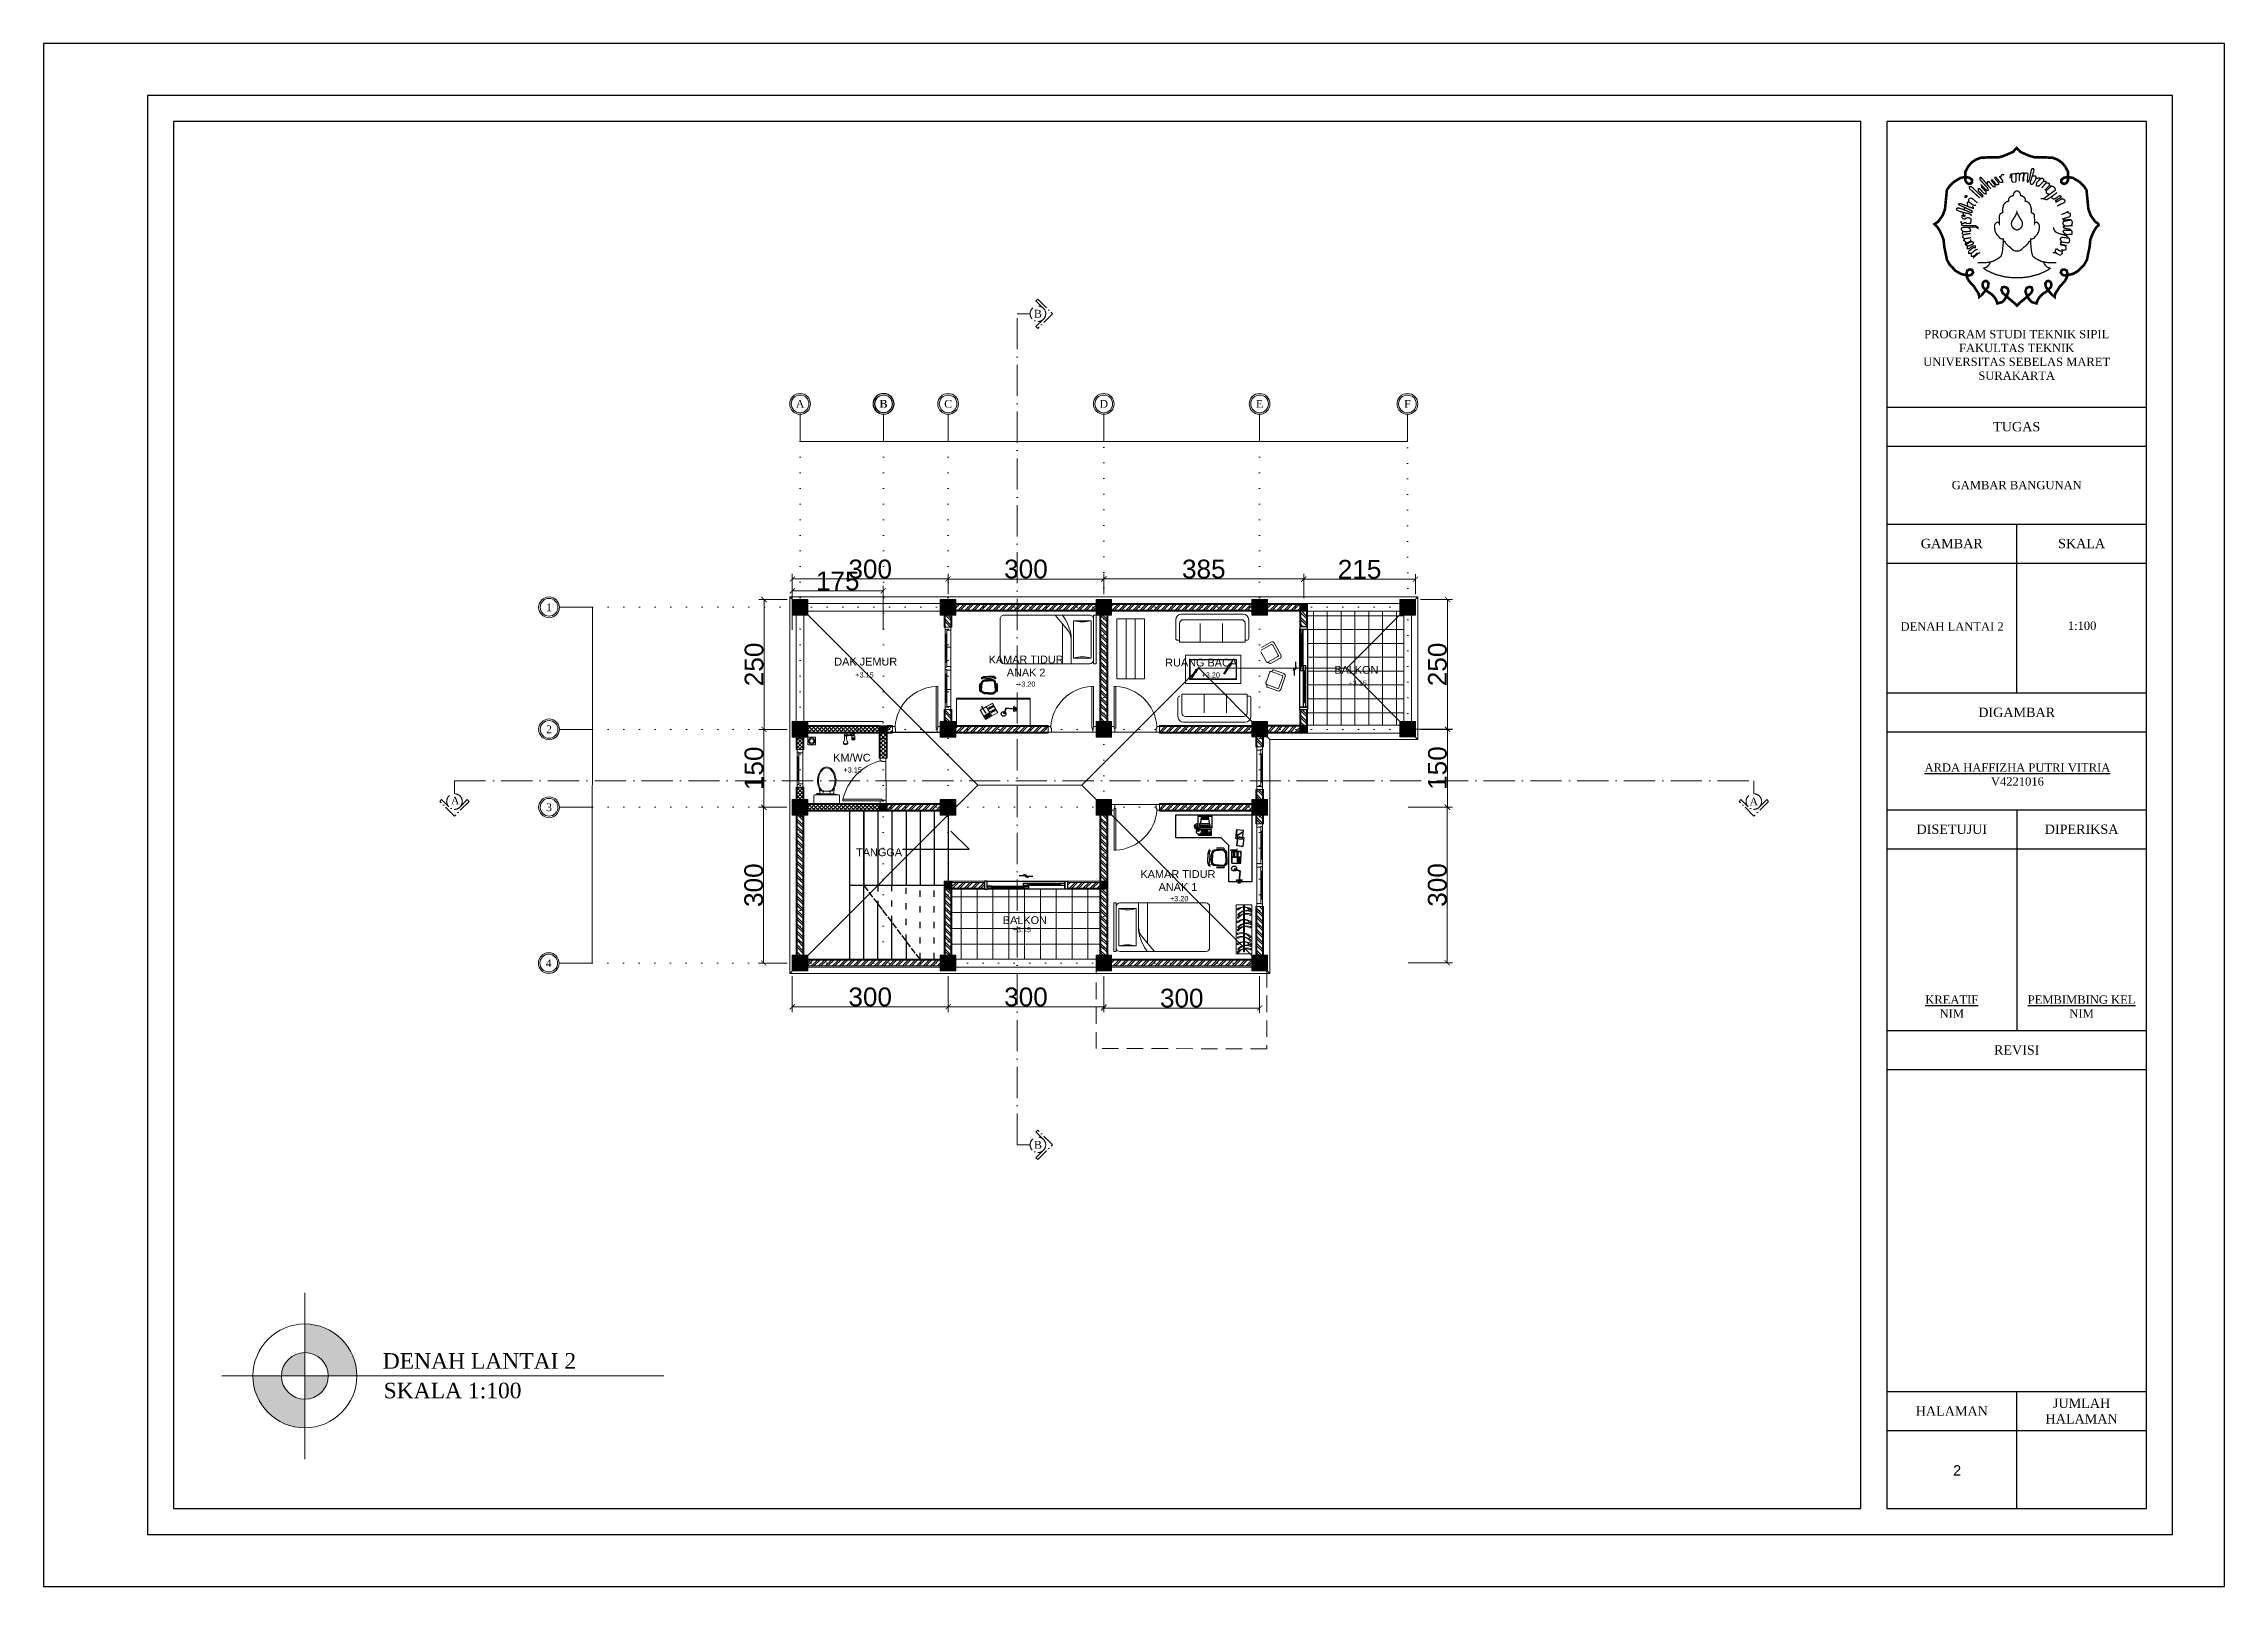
# Model space of a CAD drawing. Header units: millimetres. Extents: x -12161372 to 46643, y -9506984 to 15358.
# Drawn here: x 15850 to 20050, y 4159 to 7129 of the extents above; entities that cross this region are included whole.
import ezdxf
from ezdxf.enums import TextEntityAlignment as Align

# ---------------------------------------------------------------- set-up
doc = ezdxf.new("R2010")
doc.units = ezdxf.units.MM
for name, pattern in [('ACAD_ISO02W100', [15, 12, -3]), ('ACAD_ISO03W100', [30, 12, -18]), ('ACAD_ISO07W100', [3, 0, -3]), ('ACAD_ISO10W100', [18, 12, -3, 0, -3]), ('DASHED', [70, 50, -20]), ('HIDDEN2', [4.7625, 3.175, -1.5875])]:
    doc.linetypes.add(name, pattern=pattern)
for name, color, linetype, lineweight in [('arsiran', 202, 'Continuous', 0), ('atap', 220, 'Continuous', 0), ('dimensi', 50, 'Continuous', 5), ('dinding', 110, 'Continuous', 9), ('furniture', 7, 'Continuous', 5), ('garis potongan', 3, 'ACAD_ISO10W100', 18), ('interior', 7, 'Continuous', 13), ('jendela', 7, 'Continuous', 15), ('kolom', 150, 'Continuous', 13), ('pintu', 7, 'Continuous', 13), ('teks', 255, 'Continuous', 5)]:
    doc.layers.add(name, color=color, linetype=linetype, lineweight=lineweight)
doc.layers.add('GRID', color=7, linetype='Continuous', plot=False)
doc.layers.add('lantai', color=9, linetype='Continuous')
doc.styles.add('ATT', font='romans.shx')
doc.styles.get("Standard").update_dxf_attribs({"font": 'arial.ttf'})
doc.styles.add('teks2', font='times.ttf', dxfattribs={"height": 15})
doc.dimstyles.new('ISO-25', dxfattribs={"dimtxt": 4.5, "dimasz": 10, "dimexe": 10, "dimexo": 10, "dimtad": 1, "dimtxsty": 'Standard', "dimblk": 'ARCHTICK', "dimcen": 2.5, "dimclrt": 256, "dimadec": 0, "dimazin": 0, "dimtfac": 1, "dimtmove": 0, "dimatfit": 3, "dimfxl": 75, "dimfxlon": 1, "dimtfillclr": 256, "dimlwd": -1, "dimlwe": -1, "dimarcsym": 0})
pattern_1 = [(45, (-2274.681, -4513.269), (-6.735192, 6.735192), []), (45, (-2270.191, -4513.269), (-6.735192, 6.735192), [])]

msp = doc.modelspace()

# ---------------------------------------------------------------- texts
at = {"attachment_point": 5}
for s, insert, char_height, width in [('{\\fTimes New Roman|b0|i0|c0|p18;PROGRAM STUDI TEKNIK SIPIL\\PFAKULTAS TEKNIK\\PUNIVERSITAS SEBELAS MARET\\PSURAKARTA}', (19650.159, 6529.461), 16, 500), ('{\\fTimes New Roman|b0|i0|c0|p18;TUGAS}', (19650.159, 6391.31), 18, 500), ('{\\fTimes New Roman|b0|i0|c0|p18;GAMBAR BANGUNAN}', (19650.159, 6278.81), 16, 500), ('{\\fTimes New Roman|b0|i0|c0|p18;GAMBAR}', (19525.159, 6166.31), 18, 250), ('{\\fTimes New Roman|b0|i0|c0|p18;SKALA}', (19775.159, 6166.31), 18, 250), ('{\\fTimes New Roman|b0|i0|c0|p18;DENAH LANTAI 2}', (19525.759, 6006.661), 16, 250), ('{\\fTimes New Roman|b0|i0|c0|p18;1:100}', (19776.15, 6008.106), 16, 250), ('{\\fTimes New Roman|b0|i0|c0|p18;DIGAMBAR}', (19650.159, 5841.31), 18, 500), ('{\\fTimes New Roman|b0|i0|c0|p18;\\LARDA HAFFIZHA PUTRI VITRIA\\l\\PV4221016}', (19651.558, 5721.579), 16, 500), ('{\\fTimes New Roman|b0|i0|c0|p18;DISETUJUI}', (19525.159, 5616.31), 18, 250), ('{\\fTimes New Roman|b0|i0|c0|p18;DIPERIKSA}', (19775.159, 5616.31), 18, 250), ('{\\fTimes New Roman|b0|i0|c0|p18;\\LKREATIF\\l\\PNIM}', (19525.159, 5275.025), 16, 250), ('{\\fTimes New Roman|b0|i0|c0|p18;\\LPEMBIMBING KEL\\l\\PNIM}', (19775.159, 5275.025), 16, 250), ('{\\fTimes New Roman|b0|i0|c0|p18;REVISI}', (19650.159, 5191.31), 18, 500), ('{\\fTimes New Roman|b0|i0|c0|p18;HALAMAN}', (19525.159, 4496.31), 18, 250), ('{\\fTimes New Roman|b0|i0|c0|p18;JUMLAH\\PHALAMAN}', (19775.159, 4496.31), 18, 250)]:
    msp.add_mtext(s, dxfattribs=dict(at, insert=insert, char_height=char_height, width=width))
at = {"color": 0, "lineweight": 13, "char_height": 30}
for s, insert, width, attachment_point in [('{\\fTimes New Roman|b0|i0|c0|p18;DENAH LANTAI 2}', (16503.261, 4592.758), 397.08629, 4), ('{\\fTimes New Roman|b0|i0|c0|p18;SKALA 1:100}', (16504.982, 4550.866), 291.31255, 1)]:
    msp.add_mtext(s, dxfattribs=dict(at, insert=insert, width=width, attachment_point=attachment_point))
at = {"layer": 'dimensi', "ltscale": 10, "insert": (19504.334, 4392.097), "char_height": 20, "attachment_point": 1}
msp.add_mtext_dynamic_manual_height_columns('{\\C0;   2}', width=86.56413, gutter_width=100, heights=[0], dxfattribs=at)
at = {"layer": 'furniture', "ltscale": 10, "attachment_point": 1}
for s, width, insert, char_height in [('DAK JEMUR', 145.20289, (17372.876, 5946.548), 15), ('KAMAR TIDUR \\P      ANAK 2', 269.33437, (17670.185, 5950.624), 15), ('RUANG BACA', 214.4576, (18010.255, 5944.78), 15), ('BALKON', 82.03252, (18335.91, 5930.77), 15), ('+3.15', 69.06045, (17413.454, 5918.524), 10), ('+3.20', 69.06045, (17725.015, 5900.718), 10), ('+3.20', 69.06045, (18080.353, 5918.29), 10), ('+3.15', 69.06045, (18363.141, 5902.713), 10), ('KM/WC', 86.43444, (17370.724, 5761.805), 15), ('+3.15', 69.06045, (17390.638, 5735.584), 10), ('TANGGA', 108, (17415, 5579.504), 15), ('KAMAR TIDUR \\P      ANAK 1', 269.33437, (17962.588, 5537.641), 15), ('+3.20', 69.06045, (18019.533, 5487.812), 10), ('BALKON', 82.03252, (17697.5, 5448.907), 15), ('+3.15', 69.06045, (17716.52, 5428.27), 10)]:
    msp.add_mtext_dynamic_manual_height_columns(s, width=width, gutter_width=100, heights=[0], dxfattribs=dict(at, insert=insert, char_height=char_height))
at = {"layer": 'teks', "ltscale": 2, "char_height": 15, "attachment_point": 5, "style": 'teks2'}
for s, insert in [('B', (17765.159, 6608.868)), ('A', (16642.741, 5671.576)), ('A', (19143.906, 5669.673)), ('B', (17765.159, 5008.854))]:
    msp.add_mtext_dynamic_manual_height_columns(s, width=35.65071, gutter_width=15, heights=[0], dxfattribs=dict(at, insert=insert))
at = {"layer": 'teks', "char_height": 15, "attachment_point": 5, "style": 'teks2'}
for s, insert in [('A', (17307.061, 6435.267)), ('B', (17467.545, 6435.267)), ('B', (17468.025, 6435.388)), ('C', (17592.199, 6435.267)), ('D', (17891.918, 6435.267)), ('E', (18192.061, 6435.267)), ('F', (18476.776, 6435.267)), ('1', (16823.578, 6043.676)), ('2', (16823.578, 5808.676)), ('3', (16823.578, 5658.676)), ('4', (16822.953, 5358.676))]:
    msp.add_mtext_dynamic_manual_height_columns(s, width=35.65071, gutter_width=15, heights=[0], dxfattribs=dict(at, insert=insert))

# ---------------------------------------------------------------- blocks, each defined once
blk = doc.blocks.new('*U22')
at = {"layer": 'arsiran'}
h = blk.add_hatch(dxfattribs=at)
h.set_pattern_fill('ANSI32', color=256)
h.set_pattern_definition([(45, (-2339.748, -4513.269), (-6.735192, 6.735192), []), (45, (-2335.258, -4513.269), (-6.735192, 6.735192), [])])
h.paths.add_polyline_path([(0, 5.5), (0, -5.5), (204.9, -5.5), (204.9, 5.5)])
blk.add_lwpolyline([(0, -5.5), (204.9, -5.5), (204.9, 5.5), (0, 5.5)], close=True, dxfattribs=at)
at = {"layer": 'dinding'}
blk.add_lwpolyline([(0, -7.5), (204.9, -7.5), (204.9, 7.5), (0, 7.5)], close=True, dxfattribs=at)
blk = doc.blocks.new('*U10')
at = {"layer": 'arsiran'}
h = blk.add_hatch(dxfattribs=at)
h.set_pattern_fill('ANSI32', color=256)
h.set_pattern_definition(pattern_1)
h.paths.add_polyline_path([(0, 5.5), (0, -5.5), (270, -5.5), (270, 5.5)])
blk.add_lwpolyline([(0, -5.5), (270, -5.5), (270, 5.5), (0, 5.5)], close=True, dxfattribs=at)
at = {"layer": 'dinding'}
blk.add_lwpolyline([(0, -7.5), (270, -7.5), (270, 7.5), (0, 7.5)], close=True, dxfattribs=at)
blk = doc.blocks.new('*U4')
at = {"layer": 'arsiran'}
h = blk.add_hatch(dxfattribs=at)
h.set_pattern_fill('ANSI32', color=256)
h.set_pattern_definition(pattern_1)
h.paths.add_polyline_path([(0, 5.5), (0, -5.5), (270, -5.5), (270, 5.5)])
blk.add_lwpolyline([(0, -5.5), (270, -5.5), (270, 5.5), (0, 5.5)], close=True, dxfattribs=at)
at = {"layer": 'dinding'}
blk.add_lwpolyline([(0, -7.5), (270, -7.5), (270, 7.5), (0, 7.5)], close=True, dxfattribs=at)
blk = doc.blocks.new('*U24')
at = {"layer": 'arsiran'}
h = blk.add_hatch(dxfattribs=at)
h.set_pattern_fill('ANSI32', color=256)
h.set_pattern_definition([(45, (-2289.681, -4513.269), (-6.735192, 6.735192), []), (45, (-2285.191, -4513.269), (-6.735192, 6.735192), [])])
h.paths.add_polyline_path([(0, 5.5), (0, -5.5), (255, -5.5), (255, 5.5)])
blk.add_lwpolyline([(0, -5.5), (255, -5.5), (255, 5.5), (0, 5.5)], close=True, dxfattribs=at)
at = {"layer": 'dinding'}
blk.add_lwpolyline([(0, -7.5), (255, -7.5), (255, 7.5), (0, 7.5)], close=True, dxfattribs=at)
blk = doc.blocks.new('*U29')
at = {"layer": 'arsiran'}
h = blk.add_hatch(dxfattribs=at)
h.set_pattern_fill('ANSI32', color=256)
h.set_pattern_definition([(45, (-2482.181, -4513.269), (-6.735192, 6.735192), []), (45, (-2477.691, -4513.269), (-6.735192, 6.735192), [])])
h.paths.add_polyline_path([(0, 5.5), (0, -5.5), (62.5, -5.5), (62.5, 5.5)])
blk.add_lwpolyline([(0, -5.5), (62.5, -5.5), (62.5, 5.5), (0, 5.5)], close=True, dxfattribs=at)
at = {"layer": 'dinding'}
blk.add_lwpolyline([(0, -7.5), (62.5, -7.5), (62.5, 7.5), (0, 7.5)], close=True, dxfattribs=at)
blk = doc.blocks.new('*U43')
at = {"layer": 'arsiran'}
h = blk.add_hatch(dxfattribs=at)
h.set_pattern_fill('ANSI32', color=256)
h.set_pattern_definition([(45, (-2366.681, -4513.269), (-6.735192, 6.735192), []), (45, (-2362.191, -4513.269), (-6.735192, 6.735192), [])])
h.paths.add_polyline_path([(0, 5.5), (0, -5.5), (178, -5.5), (178, 5.5)])
blk.add_lwpolyline([(0, -5.5), (178, -5.5), (178, 5.5), (0, 5.5)], close=True, dxfattribs=at)
at = {"layer": 'dinding'}
blk.add_lwpolyline([(0, -7.5), (178, -7.5), (178, 7.5), (0, 7.5)], close=True, dxfattribs=at)
blk = doc.blocks.new('*U46')
at = {"layer": 'arsiran'}
h = blk.add_hatch(dxfattribs=at)
h.set_pattern_fill('ANSI32', color=256, angle=-0.0261)
h.set_pattern_definition([(44.9739, (-2527.536, -4512.117), (-6.732122, 6.73826), []), (44.9739, (-2523.0455, -4512.119), (-6.732122, 6.73826), [])])
h.paths.add_polyline_path([(0, 5.5), (0, -5.5), (19.2, -5.5), (19.2, 5.5)])
blk.add_lwpolyline([(0, -5.5), (19.2, -5.5), (19.2, 5.5), (0, 5.5)], close=True, dxfattribs=at)
at = {"layer": 'dinding'}
blk.add_lwpolyline([(0, -7.5), (19.2, -7.5), (19.2, 7.5), (0, 7.5)], close=True, dxfattribs=at)
blk = doc.blocks.new('*U26')
at = {"layer": 'arsiran'}
h = blk.add_hatch(dxfattribs=at)
h.set_pattern_fill('ANSI32', color=256, angle=0.0035)
h.set_pattern_definition([(45.0035, (-2441.913, -4513.418), (-6.735604, 6.73478), []), (45.0035, (-2437.423, -4513.418), (-6.735604, 6.73478), [])])
h.paths.add_polyline_path([(0, 5.5), (0, -5.5), (102.5, -5.5), (102.5, 5.5)])
blk.add_lwpolyline([(0, -5.5), (102.5, -5.5), (102.5, 5.5), (0, 5.5)], close=True, dxfattribs=at)
at = {"layer": 'dinding'}
blk.add_lwpolyline([(0, -7.5), (102.5, -7.5), (102.5, 7.5), (0, 7.5)], close=True, dxfattribs=at)
blk = doc.blocks.new('*U13')
at = {"layer": 'arsiran'}
h = blk.add_hatch(dxfattribs=at)
h.set_pattern_fill('ANSI32', color=256)
h.set_pattern_definition([(45, (-2417.181, -4513.269), (-6.735192, 6.735192), []), (45, (-2412.691, -4513.269), (-6.735192, 6.735192), [])])
h.paths.add_polyline_path([(0, 5.5), (0, -5.5), (127.5, -5.5), (127.5, 5.5)])
blk.add_lwpolyline([(0, -5.5), (127.5, -5.5), (127.5, 5.5), (0, 5.5)], close=True, dxfattribs=at)
at = {"layer": 'dinding'}
blk.add_lwpolyline([(0, -7.5), (127.5, -7.5), (127.5, 7.5), (0, 7.5)], close=True, dxfattribs=at)
blk = doc.blocks.new('*U74')
at = {"layer": 'arsiran'}
h = blk.add_hatch(dxfattribs=at)
h.set_pattern_fill('ANSI32', color=256, angle=-0.0423)
h.set_pattern_definition([(44.9577, (-2525.049, -4511.406), (-6.730218, 6.740162), []), (44.9577, (-2520.558, -4511.409), (-6.730218, 6.740162), [])])
h.paths.add_polyline_path([(0, 5.5), (0, -5.5), (23, -5.5), (23, 5.5)])
blk.add_lwpolyline([(0, -5.5), (23, -5.5), (23, 5.5), (0, 5.5)], close=True, dxfattribs=at)
at = {"layer": 'dinding'}
blk.add_lwpolyline([(0, -7.5), (23, -7.5), (23, 7.5), (0, 7.5)], close=True, dxfattribs=at)
blk = doc.blocks.new('*U44')
at = {"layer": 'arsiran'}
h = blk.add_hatch(dxfattribs=at)
h.set_pattern_fill('ANSI32', color=256, angle=-0.0002)
h.set_pattern_definition([(44.9998, (-2366.697, -4513.26), (-6.735168, 6.735216), []), (44.9998, (-2362.207, -4513.26), (-6.735168, 6.735216), [])])
h.paths.add_polyline_path([(0, 5.5), (0, -5.5), (178, -5.5), (178, 5.5)])
blk.add_lwpolyline([(0, -5.5), (178, -5.5), (178, 5.5), (0, 5.5)], close=True, dxfattribs=at)
at = {"layer": 'dinding'}
blk.add_lwpolyline([(0, -7.5), (178, -7.5), (178, 7.5), (0, 7.5)], close=True, dxfattribs=at)
blk = doc.blocks.new('*U28')
at = {"layer": 'arsiran'}
h = blk.add_hatch(dxfattribs=at)
h.set_pattern_fill('ANSI32', color=256)
h.set_pattern_definition([(45, (-2514.877, -4513.269), (-6.735192, 6.735192), []), (45, (-2510.387, -4513.269), (-6.735192, 6.735192), [])])
h.paths.add_polyline_path([(0, 5.5), (0, -5.5), (29.8, -5.5), (29.8, 5.5)])
blk.add_lwpolyline([(0, -5.5), (29.8, -5.5), (29.8, 5.5), (0, 5.5)], close=True, dxfattribs=at)
at = {"layer": 'dinding'}
blk.add_lwpolyline([(0, -7.5), (29.8, -7.5), (29.8, 7.5), (0, 7.5)], close=True, dxfattribs=at)
blk = doc.blocks.new('*U45')
at = {"layer": 'arsiran'}
h = blk.add_hatch(dxfattribs=at)
h.set_pattern_fill('ANSI32', color=256, angle=-0.0002)
h.set_pattern_definition([(44.99983, (-2366.694, -4513.262), (-6.735172, 6.735212), []), (44.99983, (-2362.204, -4513.262), (-6.735172, 6.735212), [])])
h.paths.add_polyline_path([(0, 5.5), (0, -5.5), (178, -5.5), (178, 5.5)])
blk.add_lwpolyline([(0, -5.5), (178, -5.5), (178, 5.5), (0, 5.5)], close=True, dxfattribs=at)
at = {"layer": 'dinding'}
blk.add_lwpolyline([(0, -7.5), (178, -7.5), (178, 7.5), (0, 7.5)], close=True, dxfattribs=at)
blk = doc.blocks.new('*U116')
at = {"layer": 'arsiran'}
h = blk.add_hatch(dxfattribs=at)
h.set_pattern_fill('ANSI32', color=256, angle=0.0773)
h.set_pattern_definition([(45.07734, (-2444.634, -4516.573), (-6.744278, 6.726094), []), (45.07734, (-2440.1435, -4516.567), (-6.744278, 6.726094), [])])
h.paths.add_polyline_path([(0, 5.5), (0, -5.5), (94, -5.4), (93.9, 5.6)])
blk.add_lwpolyline([(0, -5.5), (94, -5.4), (93.9, 5.6), (0, 5.5)], close=True, dxfattribs=at)
at = {"layer": 'dinding'}
blk.add_lwpolyline([(0, -7.5), (94, -7.4), (93.9, 7.6), (0, 7.5)], close=True, dxfattribs=at)
blk = doc.blocks.new('*U37')
at = {"layer": 'arsiran'}
h = blk.add_hatch(dxfattribs=at)
h.set_pattern_fill('ANSI32', color=256)
h.set_pattern_definition([(45, (-2527.686, -4513.269), (-6.735192, 6.735192), []), (45, (-2523.196, -4513.269), (-6.735192, 6.735192), [])])
h.paths.add_polyline_path([(0, 5.5), (0, -5.5), (17, -5.5), (17, 5.5)])
blk.add_lwpolyline([(0, -5.5), (17, -5.5), (17, 5.5), (0, 5.5)], close=True, dxfattribs=at)
at = {"layer": 'dinding'}
blk.add_lwpolyline([(0, -7.5), (17, -7.5), (17, 7.5), (0, 7.5)], close=True, dxfattribs=at)
blk = doc.blocks.new('12PBED02')
at = {"color": 0, "linetype": 'ByBlock'}
for p, q in [((0, 0), (0, 39)), ((2, 39), (0, 39)), ((2, 0), (2, 39)), ((5, 39), (74, 39)), ((20, 39), (20, 17.28474)), ((27, 39), (27, 7)), ((77, 36), (77, 3)), ((18, 34.5), (4, 34.5)), ((4, 34.5), (4, 4.5)), ((18, 4.5), (18, 34.5)), ((2, 0), (0, 0)), ((4, 4.5), (18, 4.5)), ((74, 0), (5, 0)), ((32.861232, 0.014143), (22.821743, 11.933915))]:
    blk.add_line(p, q, dxfattribs=at)
for centre, radius, start, end in [((5, 36), 3, 90, 180), ((74, 36), 3, 0, 90), ((11, 58.5), 25, 253.739795, 286.260205), ((32, 19.664349), 12, 180, 220.10593), ((5, 3), 3, 180, 270), ((11, -19.5), 25, 73.739795, 106.260205), ((32, 17.28474), 12, 180, 193.392796), ((59.913793, 23.931034), 40.69413, 193.392796, 216.020234), ((74, 3), 3, 270, 0)]:
    blk.add_arc(centre, radius, start, end, dxfattribs=at)
at = {"color": 0, "linetype": 'ByBlock', "style": 'ATT'}
for tag, flags, p in [('ITEM', 3, (49, 25)), ('ROOM_NUMBER', 1, (49, 10.5))]:
    blk.add_attdef(tag, text='', height=6, dxfattribs=dict(at, flags=flags)).set_placement(p, align=Align.CENTER)
blk = doc.blocks.new('_ArchTick')
at = {"color": 0, "linetype": 'ByBlock', "const_width": 0.15}
blk.add_lwpolyline([(-0.5, -0.5), (0.5, 0.5)], dxfattribs=at)
blk = doc.blocks.new('*D100')
at = {"layer": 'Defpoints', "color": 0, "ltscale": 10, "transparency": 16777216}
for p in [(17592.1, 6098.2), (17292.1, 6058.7), (17592.1, 6058.7)]:
    blk.add_point(p, dxfattribs=at)
at = {"layer": 'dimensi', "color": 0, "ltscale": 10, "transparency": 16777216}
for p, q in [((17292.1, 6068.7), (17292.1, 6108.2)), ((17292.1, 6098.2), (17592.1, 6098.2)), ((17592.1, 6068.7), (17592.1, 6108.2))]:
    blk.add_line(p, q, dxfattribs=at)
at = {"layer": 'dimensi', "color": 0, "ltscale": 10, "transparency": 16777216, "xscale": 10, "yscale": 10, "zscale": 10, "rotation": 180}
blk.add_blockref('_ArchTick', (17292.1, 6098.2), dxfattribs=at)
at = {"layer": 'dimensi', "color": 0, "ltscale": 10, "transparency": 16777216, "xscale": 10, "yscale": 10, "zscale": 10}
blk.add_blockref('_ArchTick', (17592.1, 6098.2), dxfattribs=at)
at = {"layer": 'dimensi', "ltscale": 10, "transparency": 16777216, "insert": (17442.1, 6117.2), "char_height": 4.5, "attachment_point": 5}
blk.add_mtext('{\\H8x;300}', dxfattribs=at)
blk = doc.blocks.new('*D101')
at = {"layer": 'Defpoints', "color": 0, "ltscale": 10, "transparency": 16777216}
for p in [(17892.1, 6098.1), (17592.1, 6058.7), (17892.1, 6058.7)]:
    blk.add_point(p, dxfattribs=at)
at = {"layer": 'dimensi', "color": 0, "ltscale": 10, "transparency": 16777216}
for p, q in [((17592.1, 6068.7), (17592.1, 6108.1)), ((17592.1, 6098.1), (17892.1, 6098.1)), ((17892.1, 6068.7), (17892.1, 6108.1))]:
    blk.add_line(p, q, dxfattribs=at)
at = {"layer": 'dimensi', "color": 0, "ltscale": 10, "transparency": 16777216, "xscale": 10, "yscale": 10, "zscale": 10, "rotation": 180}
blk.add_blockref('_ArchTick', (17592.1, 6098.1), dxfattribs=at)
at = {"layer": 'dimensi', "color": 0, "ltscale": 10, "transparency": 16777216, "xscale": 10, "yscale": 10, "zscale": 10}
blk.add_blockref('_ArchTick', (17892.1, 6098.1), dxfattribs=at)
at = {"layer": 'dimensi', "ltscale": 10, "transparency": 16777216, "insert": (17742.1, 6117.2), "char_height": 4.5, "attachment_point": 5}
blk.add_mtext('{\\H8x;300}', dxfattribs=at)
blk = doc.blocks.new('*D102')
at = {"layer": 'Defpoints', "color": 0, "ltscale": 10, "transparency": 16777216}
for p in [(18277.1, 6098.2), (17892.1, 6059.3), (18277.1, 6051.2)]:
    blk.add_point(p, dxfattribs=at)
at = {"layer": 'dimensi', "color": 0, "ltscale": 10, "transparency": 16777216}
for p, q in [((17892.1, 6069.3), (17892.1, 6108.2)), ((17892.1, 6098.2), (18277.1, 6098.2)), ((18277.1, 6061.2), (18277.1, 6108.2))]:
    blk.add_line(p, q, dxfattribs=at)
at = {"layer": 'dimensi', "color": 0, "ltscale": 10, "transparency": 16777216, "xscale": 10, "yscale": 10, "zscale": 10, "rotation": 180}
blk.add_blockref('_ArchTick', (17892.1, 6098.2), dxfattribs=at)
at = {"layer": 'dimensi', "color": 0, "ltscale": 10, "transparency": 16777216, "xscale": 10, "yscale": 10, "zscale": 10}
blk.add_blockref('_ArchTick', (18277.1, 6098.2), dxfattribs=at)
at = {"layer": 'dimensi', "ltscale": 10, "transparency": 16777216, "insert": (18084.6, 6117.2), "char_height": 4.5, "attachment_point": 5}
blk.add_mtext('{\\H8x;385}', dxfattribs=at)
blk = doc.blocks.new('*D103')
at = {"layer": 'Defpoints', "color": 0, "ltscale": 10, "transparency": 16777216}
for p in [(18492.1, 6097.7), (18277.1, 6051.2), (18492.1, 6058.7)]:
    blk.add_point(p, dxfattribs=at)
at = {"layer": 'dimensi', "color": 0, "ltscale": 10, "transparency": 16777216}
for p, q in [((18277.1, 6061.2), (18277.1, 6107.7)), ((18277.1, 6097.7), (18492.1, 6097.7)), ((18492.1, 6068.7), (18492.1, 6107.7))]:
    blk.add_line(p, q, dxfattribs=at)
at = {"layer": 'dimensi', "color": 0, "ltscale": 10, "transparency": 16777216, "xscale": 10, "yscale": 10, "zscale": 10, "rotation": 180}
blk.add_blockref('_ArchTick', (18277.1, 6097.7), dxfattribs=at)
at = {"layer": 'dimensi', "color": 0, "ltscale": 10, "transparency": 16777216, "xscale": 10, "yscale": 10, "zscale": 10}
blk.add_blockref('_ArchTick', (18492.1, 6097.7), dxfattribs=at)
at = {"layer": 'dimensi', "ltscale": 10, "transparency": 16777216, "insert": (18384.6, 6116.7), "char_height": 4.5, "attachment_point": 5}
blk.add_mtext('{\\H8x;215}', dxfattribs=at)
blk = doc.blocks.new('*D104')
at = {"layer": 'Defpoints', "color": 0, "ltscale": 10, "transparency": 16777216}
for p in [(18492.1, 6058.7), (18492.1, 5808.7), (18553.7, 5808.7)]:
    blk.add_point(p, dxfattribs=at)
at = {"layer": 'dimensi', "color": 0, "ltscale": 10, "transparency": 16777216}
for p, q in [((18502.1, 6058.7), (18563.7, 6058.7)), ((18553.7, 6058.7), (18553.7, 5808.7)), ((18502.1, 5808.7), (18563.7, 5808.7))]:
    blk.add_line(p, q, dxfattribs=at)
at = {"layer": 'dimensi', "color": 0, "ltscale": 10, "transparency": 16777216, "xscale": 10, "yscale": 10, "zscale": 10}
for p, rotation in [((18553.7, 6058.7), 90), ((18553.7, 5808.7), 270)]:
    blk.add_blockref('_ArchTick', p, dxfattribs=dict(at, rotation=rotation))
at = {"layer": 'dimensi', "ltscale": 10, "transparency": 16777216, "insert": (18534.7, 5933.7), "char_height": 4.5, "attachment_point": 5, "rotation": 90}
blk.add_mtext('{\\H8x;250}', dxfattribs=at)
blk = doc.blocks.new('*D105')
at = {"layer": 'Defpoints', "color": 0, "ltscale": 10, "transparency": 16777216}
for p in [(17292.1, 6058.7), (17237.6, 5808.7), (17292.1, 5808.7)]:
    blk.add_point(p, dxfattribs=at)
at = {"layer": 'dimensi', "color": 0, "ltscale": 10, "transparency": 16777216}
for p, q in [((17282.1, 6058.7), (17227.6, 6058.7)), ((17237.6, 6058.7), (17237.6, 5808.7)), ((17282.1, 5808.7), (17227.6, 5808.7))]:
    blk.add_line(p, q, dxfattribs=at)
at = {"layer": 'dimensi', "color": 0, "ltscale": 10, "transparency": 16777216, "xscale": 10, "yscale": 10, "zscale": 10}
for p, rotation in [((17237.6, 6058.7), 90), ((17237.6, 5808.7), 270)]:
    blk.add_blockref('_ArchTick', p, dxfattribs=dict(at, rotation=rotation))
at = {"layer": 'dimensi', "ltscale": 10, "transparency": 16777216, "insert": (17218.6, 5933.7), "char_height": 4.5, "attachment_point": 5, "rotation": 90}
blk.add_mtext('{\\H8x;250}', dxfattribs=at)
blk = doc.blocks.new('*D106')
at = {"layer": 'Defpoints', "color": 0, "ltscale": 10, "transparency": 16777216}
for p in [(17291.4, 5808.7), (17237.4, 5658.7), (17291.4, 5658.7)]:
    blk.add_point(p, dxfattribs=at)
at = {"layer": 'dimensi', "color": 0, "ltscale": 10, "transparency": 16777216}
for p, q in [((17281.4, 5808.7), (17227.4, 5808.7)), ((17237.4, 5808.7), (17237.4, 5658.7)), ((17281.4, 5658.7), (17227.4, 5658.7))]:
    blk.add_line(p, q, dxfattribs=at)
at = {"layer": 'dimensi', "color": 0, "ltscale": 10, "transparency": 16777216, "xscale": 10, "yscale": 10, "zscale": 10}
for p, rotation in [((17237.4, 5808.7), 90), ((17237.4, 5658.7), 270)]:
    blk.add_blockref('_ArchTick', p, dxfattribs=dict(at, rotation=rotation))
at = {"layer": 'dimensi', "ltscale": 10, "transparency": 16777216, "insert": (17218.4, 5733.7), "char_height": 4.5, "attachment_point": 5, "rotation": 90}
blk.add_mtext('{\\H8x;150}', dxfattribs=at)
blk = doc.blocks.new('*D107')
at = {"layer": 'Defpoints', "color": 0, "ltscale": 10, "transparency": 16777216}
for p in [(17291.4, 5658.7), (17236.9, 5358.7), (17292.1, 5358.7)]:
    blk.add_point(p, dxfattribs=at)
at = {"layer": 'dimensi', "color": 0, "ltscale": 10, "transparency": 16777216}
for p, q in [((17281.4, 5658.7), (17226.9, 5658.7)), ((17236.9, 5658.7), (17236.9, 5358.7)), ((17282.1, 5358.7), (17226.9, 5358.7))]:
    blk.add_line(p, q, dxfattribs=at)
at = {"layer": 'dimensi', "color": 0, "ltscale": 10, "transparency": 16777216, "xscale": 10, "yscale": 10, "zscale": 10}
for p, rotation in [((17236.9, 5658.7), 90), ((17236.9, 5358.7), 270)]:
    blk.add_blockref('_ArchTick', p, dxfattribs=dict(at, rotation=rotation))
at = {"layer": 'dimensi', "ltscale": 10, "transparency": 16777216, "insert": (17217.9, 5508.7), "char_height": 4.5, "attachment_point": 5, "rotation": 90}
blk.add_mtext('{\\H8x;300}', dxfattribs=at)
blk = doc.blocks.new('*D108')
at = {"layer": 'Defpoints', "color": 0, "ltscale": 10, "transparency": 16777216}
for p in [(17292.1, 5343.7), (17592.1, 5343.7), (17592.1, 5274.4)]:
    blk.add_point(p, dxfattribs=at)
at = {"layer": 'dimensi', "color": 0, "ltscale": 10, "transparency": 16777216}
for p, q in [((17292.1, 5333.7), (17292.1, 5264.4)), ((17592.1, 5333.7), (17592.1, 5264.4)), ((17292.1, 5274.4), (17592.1, 5274.4))]:
    blk.add_line(p, q, dxfattribs=at)
at = {"layer": 'dimensi', "color": 0, "ltscale": 10, "transparency": 16777216, "xscale": 10, "yscale": 10, "zscale": 10, "rotation": 180}
blk.add_blockref('_ArchTick', (17292.1, 5274.4), dxfattribs=at)
at = {"layer": 'dimensi', "color": 0, "ltscale": 10, "transparency": 16777216, "xscale": 10, "yscale": 10, "zscale": 10}
blk.add_blockref('_ArchTick', (17592.1, 5274.4), dxfattribs=at)
at = {"layer": 'dimensi', "ltscale": 10, "transparency": 16777216, "insert": (17442.1, 5293.4), "char_height": 4.5, "attachment_point": 5}
blk.add_mtext('{\\H8x;300}', dxfattribs=at)
blk = doc.blocks.new('*D109')
at = {"layer": 'Defpoints', "color": 0, "ltscale": 10, "transparency": 16777216}
for p in [(17592.1, 5343.7), (17892.1, 5343.7), (17892.1, 5274.4)]:
    blk.add_point(p, dxfattribs=at)
at = {"layer": 'dimensi', "color": 0, "ltscale": 10, "transparency": 16777216}
for p, q in [((17592.1, 5333.7), (17592.1, 5264.4)), ((17892.1, 5333.7), (17892.1, 5264.4)), ((17592.1, 5274.4), (17892.1, 5274.4))]:
    blk.add_line(p, q, dxfattribs=at)
at = {"layer": 'dimensi', "color": 0, "ltscale": 10, "transparency": 16777216, "xscale": 10, "yscale": 10, "zscale": 10, "rotation": 180}
blk.add_blockref('_ArchTick', (17592.1, 5274.4), dxfattribs=at)
at = {"layer": 'dimensi', "color": 0, "ltscale": 10, "transparency": 16777216, "xscale": 10, "yscale": 10, "zscale": 10}
blk.add_blockref('_ArchTick', (17892.1, 5274.4), dxfattribs=at)
at = {"layer": 'dimensi', "ltscale": 10, "transparency": 16777216, "insert": (17742.1, 5293.4), "char_height": 4.5, "attachment_point": 5}
blk.add_mtext('{\\H8x;300}', dxfattribs=at)
blk = doc.blocks.new('*D110')
at = {"layer": 'Defpoints', "color": 0, "ltscale": 10, "transparency": 16777216}
for p in [(18192.1, 5343.7), (17892.1, 5272.1), (18192.1, 5272.1)]:
    blk.add_point(p, dxfattribs=at)
at = {"layer": 'dimensi', "color": 0, "ltscale": 10, "transparency": 16777216}
for p, q in [((18192.1, 5333.7), (18192.1, 5262.1)), ((17892.1, 5272.1), (17892.1, 5282.1)), ((17892.1, 5272.1), (18192.1, 5272.1))]:
    blk.add_line(p, q, dxfattribs=at)
at = {"layer": 'dimensi', "color": 0, "ltscale": 10, "transparency": 16777216, "xscale": 10, "yscale": 10, "zscale": 10, "rotation": 180}
blk.add_blockref('_ArchTick', (17892.1, 5272.1), dxfattribs=at)
at = {"layer": 'dimensi', "color": 0, "ltscale": 10, "transparency": 16777216, "xscale": 10, "yscale": 10, "zscale": 10}
blk.add_blockref('_ArchTick', (18192.1, 5272.1), dxfattribs=at)
at = {"layer": 'dimensi', "ltscale": 10, "transparency": 16777216, "insert": (18042.1, 5291.1), "char_height": 4.5, "attachment_point": 5}
blk.add_mtext('{\\H8x;300}', dxfattribs=at)
blk = doc.blocks.new('*D111')
at = {"layer": 'Defpoints', "color": 0, "ltscale": 10, "transparency": 16777216}
for p in [(18207.1, 5809.1), (18207.1, 5659.1), (18553.8, 5659.1)]:
    blk.add_point(p, dxfattribs=at)
at = {"layer": 'dimensi', "color": 0, "ltscale": 10, "transparency": 16777216}
for p, q in [((18478.8, 5809.1), (18563.8, 5809.1)), ((18553.8, 5809.1), (18553.8, 5659.1)), ((18478.8, 5659.1), (18563.8, 5659.1))]:
    blk.add_line(p, q, dxfattribs=at)
at = {"layer": 'dimensi', "color": 0, "ltscale": 10, "transparency": 16777216, "xscale": 10, "yscale": 10, "zscale": 10}
for p, rotation in [((18553.8, 5809.1), 90), ((18553.8, 5659.1), 270)]:
    blk.add_blockref('_ArchTick', p, dxfattribs=dict(at, rotation=rotation))
at = {"layer": 'dimensi', "ltscale": 10, "transparency": 16777216, "insert": (18534.8, 5734.1), "char_height": 4.5, "attachment_point": 5, "rotation": 90}
blk.add_mtext('{\\H8x;150}', dxfattribs=at)
blk = doc.blocks.new('*D112')
at = {"layer": 'Defpoints', "color": 0, "ltscale": 10, "transparency": 16777216}
for p in [(18207.7, 5659.1), (18208.3, 5359.1), (18553.5, 5359.1)]:
    blk.add_point(p, dxfattribs=at)
at = {"layer": 'dimensi', "color": 0, "ltscale": 10, "transparency": 16777216}
for p, q in [((18478.5, 5659.1), (18563.5, 5659.1)), ((18553.5, 5659.1), (18553.5, 5359.1)), ((18478.5, 5359.1), (18563.5, 5359.1))]:
    blk.add_line(p, q, dxfattribs=at)
at = {"layer": 'dimensi', "color": 0, "ltscale": 10, "transparency": 16777216, "xscale": 10, "yscale": 10, "zscale": 10}
for p, rotation in [((18553.5, 5659.1), 90), ((18553.5, 5359.1), 270)]:
    blk.add_blockref('_ArchTick', p, dxfattribs=dict(at, rotation=rotation))
at = {"layer": 'dimensi', "ltscale": 10, "transparency": 16777216, "insert": (18534.5, 5509.1), "char_height": 4.5, "attachment_point": 5, "rotation": 90}
blk.add_mtext('{\\H8x;300}', dxfattribs=at)
blk = doc.blocks.new('*D113')
at = {"layer": 'Defpoints', "color": 0, "ltscale": 10, "transparency": 16777216}
for p in [(17467.1, 6075.3), (17292.1, 5823.7), (17467.1, 5823.7)]:
    blk.add_point(p, dxfattribs=at)
at = {"layer": 'dimensi', "color": 0, "ltscale": 10, "transparency": 16777216}
for p, q in [((17292.1, 6000.3), (17292.1, 6085.3)), ((17292.1, 6075.3), (17467.1, 6075.3)), ((17467.1, 6000.3), (17467.1, 6085.3))]:
    blk.add_line(p, q, dxfattribs=at)
at = {"layer": 'dimensi', "color": 0, "ltscale": 10, "transparency": 16777216, "xscale": 10, "yscale": 10, "zscale": 10, "rotation": 180}
blk.add_blockref('_ArchTick', (17292.1, 6075.3), dxfattribs=at)
at = {"layer": 'dimensi', "color": 0, "ltscale": 10, "transparency": 16777216, "xscale": 10, "yscale": 10, "zscale": 10}
blk.add_blockref('_ArchTick', (17467.1, 6075.3), dxfattribs=at)
at = {"layer": 'dimensi', "ltscale": 10, "transparency": 16777216, "insert": (17379.6, 6094.3), "char_height": 4.5, "attachment_point": 5}
blk.add_mtext('{\\H8x;175}', dxfattribs=at)
blk = doc.blocks.new('*U114')
at = {"layer": 'arsiran'}
h = blk.add_hatch(dxfattribs=at)
h.set_pattern_fill('ANSI32', color=256)
h.set_pattern_definition([(45, (-2534.189, -4513.269), (-6.735192, 6.735192), []), (45, (-2529.699, -4513.269), (-6.735192, 6.735192), [])])
h.paths.add_polyline_path([(0, 5.5), (0, -5.5), (10.5, -5.5), (10.5, 5.5)])
blk.add_lwpolyline([(0, -5.5), (10.5, -5.5), (10.5, 5.5), (0, 5.5)], close=True, dxfattribs=at)
at = {"layer": 'dinding'}
blk.add_lwpolyline([(0, -7.5), (10.5, -7.5), (10.5, 7.5), (0, 7.5)], close=True, dxfattribs=at)
blk = doc.blocks.new('A$C20D7642B')
for p, q in [((0, 1880), (0, 0)), ((600, 1880), (0, 1880)), ((285, 14), (285, 1812)), ((285, 1812), (316, 1812)), ((316, 1812), (316, 14)), ((600, 1880), (600, 0)), ((340, 0), (0, 0)), ((316, 14), (285, 14)), ((340, 0), (600, 0))]:
    blk.add_line(p, q)
for centre, radius, start, end in [((65, 1707), 27.8, 56.33784, 252.73759), ((163, 2064), 526, 256.69161, 314.13445), ((190, 2189), 526, 255.30638, 312.74923), ((221, 1864), 305, 239.17077, 332.30233), ((243, 1988), 305, 237.78554, 330.91711), ((511, 1705), 26.4, 313.4541, 140.26207), ((529, 1823), 26.4, 312.06888, 138.87685), ((49, 1578), 27.8, 57.72306, 254.12281), ((59, 1372), 27.8, 28.28014, 224.67989), ((63, 1502), 27.8, 42.31003, 238.70978), ((65, 858), 27.8, 56.33784, 252.73759), ((397, 1739), 526, 227.24868, 284.69153), ((71, 1227), 27.8, 28.28014, 224.67989), ((301, 1940), 526, 241.27858, 298.72142), ((408, 1594), 526, 227.24868, 284.69153), ((190, 1340), 526, 255.30638, 312.74923), ((221, 1015), 305, 239.17077, 332.30233), ((243, 1139), 305, 237.78554, 330.91711), ((304, 1732), 305, 223.75774, 316.8893), ((349, 1537), 305, 209.72784, 302.85941), ((360, 1392), 305, 209.72784, 302.85941), ((511, 856), 26.4, 313.4541, 140.26207), ((529, 974), 26.4, 312.06888, 138.87685), ((524, 1256), 26.4, 284.01118, 110.81915), ((535, 1111), 26.4, 284.01118, 110.81915), ((542, 1501), 26.4, 298.04107, 124.84904), ((49, 729), 27.8, 57.72306, 254.12281), ((49, 245), 27.8, 57.72306, 254.12281), ((63, 653), 27.8, 42.31003, 238.70978), ((63, 168), 27.8, 42.31003, 238.70978), ((65, 374), 27.8, 56.33784, 252.73759), ((163, 1215), 526, 256.69161, 314.13445), ((163, 730), 526, 256.69161, 314.13445), ((301, 1090), 526, 241.27858, 298.72142), ((301, 606), 526, 241.27858, 298.72142), ((190, 856), 526, 255.30638, 312.74923), ((221, 530), 305, 239.17077, 332.30233), ((243, 655), 305, 237.78554, 330.91711), ((304, 883), 305, 223.75774, 316.8893), ((304, 398), 305, 223.75774, 316.8893), ((511, 372), 26.4, 313.4541, 140.26207), ((529, 489), 26.4, 312.06888, 138.87685), ((542, 652), 26.4, 298.04107, 124.84904), ((542, 168), 26.4, 298.04107, 124.84904)]:
    blk.add_arc(centre, radius, start, end)

# ---------------------------------------------------------------- dimensions: what is measured, and where the dimension line sits
at = {"layer": 'dimensi', "ltscale": 10}
for base, p1, p2, picture, middle in [((17592.061, 6098.218), (17292.061, 6058.676), (17592.061, 6058.676), '*D100', (17442.061, 6117.236)), ((17892.061, 6098.144), (17592.061, 6058.676), (17892.061, 6058.676), '*D101', (17742.061, 6117.162)), ((18277.061, 6098.161), (17892.061, 6059.301), (18277.061, 6051.176), '*D102', (18084.561, 6117.179)), ((18492.061, 6097.678), (18277.061, 6051.176), (18492.061, 6058.676), '*D103', (18384.561, 6116.683)), ((17467.061, 6075.289), (17292.061, 5823.676), (17467.061, 5823.676), '*D113', (17379.561, 6094.294)), ((17892.061, 5274.363), (17592.061, 5343.676), (17892.061, 5343.676), '*D109', (17742.061, 5293.381))]:
    dim = msp.add_linear_dim(base=base, p1=p1, p2=p2, text='{\\H8x;<>}', dimstyle='ISO-25', dxfattribs=at)
    dim.commit()
    dim.dimension.update_dxf_attribs({"geometry": picture, "text_midpoint": middle})
for base, p1, p2, picture, middle in [((17237.636, 5808.676), (17292.061, 6058.676), (17292.061, 5808.676), '*D105', (17218.63, 5933.676)), ((18553.686, 5808.676), (18492.061, 6058.676), (18492.061, 5808.676), '*D104', (18534.68, 5933.676)), ((17237.371, 5658.676), (17291.436, 5808.676), (17291.436, 5658.676), '*D106', (17218.366, 5733.676)), ((17236.888, 5358.676), (17291.436, 5658.676), (17292.061, 5358.676), '*D107', (17217.87, 5508.676)), ((18553.478, 5359.069), (18207.686, 5659.069), (18208.311, 5359.069), '*D112', (18534.46, 5509.069))]:
    dim = msp.add_linear_dim(base=base, p1=p1, p2=p2, angle=90, text='{\\H8x;<>}', dimstyle='ISO-25', dxfattribs=at)
    dim.commit()
    dim.dimension.update_dxf_attribs({"geometry": picture, "text_midpoint": middle})
dim = msp.add_linear_dim(base=(18553.838, 5659.069), p1=(18207.061, 5809.069), p2=(18207.061, 5659.069), angle=90, text='{\\H8x;<>}', dimstyle='ISO-25', dxfattribs=at)
dim.commit()
dim.dimension.update_dxf_attribs({"geometry": '*D111', "text_midpoint": (18553.838, 5734.069), "dimtype": 160})
for base, p1, p2, picture, middle in [((17592.061, 5274.382), (17292.061, 5343.676), (17592.061, 5343.676), '*D108', (17442.061, 5274.382)), ((18192.061, 5272.115), (17892.061, 5272.115), (18192.061, 5343.676), '*D110', (18042.061, 5272.115))]:
    dim = msp.add_linear_dim(base=base, p1=p1, p2=p2, text='{\\H8x;<>}', dimstyle='ISO-25', dxfattribs=at)
    dim.commit()
    dim.dimension.update_dxf_attribs({"geometry": picture, "text_midpoint": middle, "dimtype": 160})

# ---------------------------------------------------------------- hatches: boundary and pattern name
at = {"lineweight": 13}
h = msp.add_hatch(color=7, dxfattribs=at)
h.paths.add_polyline_path([(16353.289, 4563.982), (16353.289, 4608.982, 0.41421356), (16308.289, 4563.982)])
h.paths.add_polyline_path([(16398.289, 4563.982), (16353.289, 4563.982), (16353.289, 4518.982, 0.41421356)])
h.paths.add_polyline_path([(16398.289, 4563.982), (16453.289, 4563.982, 0.41421356), (16353.289, 4663.982), (16353.289, 4608.982, -0.41421356)])
h.paths.add_polyline_path([(16308.289, 4563.982), (16253.289, 4563.982, 0.41421356), (16353.289, 4463.982), (16353.289, 4518.982, -0.41421356)])
at = {"layer": 'dinding'}
h = msp.add_hatch(dxfattribs=at)
h.set_pattern_fill('NET', color=8, scale=8.4)
h.paths.add_polyline_path([(18284.561, 5816.569), (18462.061, 5816.569), (18462.061, 5824.069), (18469.561, 5824.069), (18469.561, 6028.676), (18462.061, 6028.676), (18462.061, 6036.176), (18284.561, 6036.176)])
h = msp.add_hatch(dxfattribs=at)
h.set_pattern_fill('ANSI37', color=202, scale=1.7)
h.set_pattern_definition([(45, (12111.991, 1621.817), (-3.816609, 3.816609), []), (135, (12111.991, 1621.817), (-3.816609, -3.816609), [])])
h.paths.add_polyline_path([(17459.491, 5803.176), (17459.491, 5814.176), (17322.061, 5814.176), (17322.061, 5803.176)])
h = msp.add_hatch(dxfattribs=at)
h.set_pattern_fill('ANSI37', color=202, scale=1.7, angle=270)
h.set_pattern_definition([(315, (13280.1863, 11011.1934), (3.816609, 3.816609), []), (45, (13280.1863, 11011.1934), (-3.816609, 3.816609), [])])
h.paths.add_polyline_path([(17461.573, 5752.984), (17472.573, 5752.984), (17472.546, 5801.124), (17461.546, 5801.124)])
h = msp.add_hatch(dxfattribs=at)
h.set_pattern_fill('ANSI37', color=202, scale=1.7, angle=270)
h.set_pattern_definition([(315, (13120.2014, 11003.746), (3.816609, 3.816609), []), (45, (13120.2014, 11003.746), (-3.816609, 3.816609), [])])
h.paths.add_polyline_path([(17301.561, 5769.676), (17312.561, 5769.676), (17312.561, 5793.676), (17301.561, 5793.676)])
h = msp.add_hatch(dxfattribs=at)
h.set_pattern_fill('ANSI37', color=202, scale=1.7, angle=270)
h.set_pattern_definition([(315, (13120.2014, 10907.746), (3.816609, 3.816609), []), (45, (13120.2014, 10907.746), (-3.816609, 3.816609), [])])
h.paths.add_polyline_path([(17301.561, 5673.676), (17312.561, 5673.676), (17312.561, 5697.676), (17301.561, 5697.676)])
h = msp.add_hatch(dxfattribs=at)
h.set_pattern_fill('ANSI37', color=202, scale=1.7)
h.set_pattern_definition([(45, (12111.991, 1471.817), (-3.816609, 3.816609), []), (135, (12111.991, 1471.817), (-3.816609, -3.816609), [])])
h.paths.add_polyline_path([(17459.569, 5653.176), (17459.569, 5664.176), (17322.061, 5664.176), (17322.061, 5653.176)])
h = msp.add_hatch(dxfattribs=at)
h.set_pattern_fill('NET', color=8, scale=9.6)
h.paths.add_polyline_path([(17884.561, 5501.176), (17599.561, 5501.176), (17599.561, 5373.676), (17607.061, 5373.676), (17607.061, 5366.176), (17877.061, 5366.176), (17877.061, 5373.676), (17884.561, 5373.676)])
at = {"layer": 'jendela'}
h = msp.add_hatch(color=256, dxfattribs=at)
h.dxf.hatch_style = 1
h.paths.add_polyline_path([(17587.753, 5991.707), (17588.353, 5991.707), (17588.353, 5937.707), (17587.753, 5937.707)])
h = msp.add_hatch(color=256, dxfattribs=at)
h.dxf.hatch_style = 1
h.paths.add_polyline_path([(17587.758, 5937.714), (17588.358, 5937.714), (17588.358, 5991.714), (17587.758, 5991.714)])
h = msp.add_hatch(color=256, dxfattribs=at)
h.dxf.hatch_style = 1
h.paths.add_polyline_path([(17587.758, 5937.714), (17588.358, 5937.714), (17588.358, 5991.714), (17587.758, 5991.714)])
h = msp.add_hatch(color=256, dxfattribs=at)
h.dxf.hatch_style = 1
h.paths.add_polyline_path([(17587.758, 5991.701), (17588.358, 5991.701), (17588.358, 5937.701), (17587.758, 5937.701)])
h = msp.add_hatch(color=256, dxfattribs=at)
h.dxf.hatch_style = 1
h.paths.add_polyline_path([(17587.758, 5991.701), (17588.358, 5991.701), (17588.358, 5937.701), (17587.758, 5937.701)])
h = msp.add_hatch(color=256, dxfattribs=at)
h.dxf.hatch_style = 1
h.paths.add_polyline_path([(17587.753, 5860.707), (17588.353, 5860.707), (17588.353, 5914.707), (17587.753, 5914.707)])
h = msp.add_hatch(color=256, dxfattribs=at)
h.dxf.hatch_style = 1
h.paths.add_polyline_path([(17587.758, 5860.714), (17588.358, 5860.714), (17588.358, 5914.714), (17587.758, 5914.714)])
h = msp.add_hatch(color=256, dxfattribs=at)
h.dxf.hatch_style = 1
h.paths.add_polyline_path([(17587.758, 5860.714), (17588.358, 5860.714), (17588.358, 5914.714), (17587.758, 5914.714)])
h = msp.add_hatch(color=256, dxfattribs=at)
h.dxf.hatch_style = 1
h.paths.add_polyline_path([(17587.758, 5914.701), (17588.358, 5914.701), (17588.358, 5860.701), (17587.758, 5860.701)])
h = msp.add_hatch(color=256, dxfattribs=at)
h.dxf.hatch_style = 1
h.paths.add_polyline_path([(17587.758, 5914.701), (17588.358, 5914.701), (17588.358, 5860.701), (17587.758, 5860.701)])
h = msp.add_hatch(color=256, dxfattribs=at)
h.dxf.hatch_style = 1
h.paths.add_polyline_path([(18196.338, 5706.874), (18195.738, 5706.874), (18195.738, 5760.874), (18196.338, 5760.874)])
h = msp.add_hatch(color=256, dxfattribs=at)
h.dxf.hatch_style = 1
h.paths.add_polyline_path([(18196.338, 5706.874), (18195.738, 5706.874), (18195.738, 5760.874), (18196.338, 5760.874)])
h = msp.add_hatch(color=256, dxfattribs=at)
h.dxf.hatch_style = 1
h.paths.add_polyline_path([(18196.338, 5760.861), (18195.738, 5760.861), (18195.738, 5706.861), (18196.338, 5706.861)])
h = msp.add_hatch(color=256, dxfattribs=at)
h.dxf.hatch_style = 1
h.paths.add_polyline_path([(18196.338, 5760.861), (18195.738, 5760.861), (18195.738, 5706.861), (18196.338, 5706.861)])
h = msp.add_hatch(color=256, dxfattribs=at)
h.dxf.hatch_style = 1
h.paths.add_polyline_path([(18196.343, 5760.867), (18195.743, 5760.867), (18195.743, 5706.867), (18196.343, 5706.867)])
h = msp.add_hatch(color=256, dxfattribs=at)
h.dxf.hatch_style = 1
h.paths.add_polyline_path([(18196.347, 5558.683), (18195.747, 5558.683), (18195.747, 5612.683), (18196.347, 5612.683)])
h = msp.add_hatch(color=256, dxfattribs=at)
h.dxf.hatch_style = 1
h.paths.add_polyline_path([(18196.347, 5558.683), (18195.747, 5558.683), (18195.747, 5612.683), (18196.347, 5612.683)])
h = msp.add_hatch(color=256, dxfattribs=at)
h.dxf.hatch_style = 1
h.paths.add_polyline_path([(18196.347, 5612.669), (18195.747, 5612.669), (18195.747, 5558.669), (18196.347, 5558.669)])
h = msp.add_hatch(color=256, dxfattribs=at)
h.dxf.hatch_style = 1
h.paths.add_polyline_path([(18196.347, 5612.669), (18195.747, 5612.669), (18195.747, 5558.669), (18196.347, 5558.669)])
h = msp.add_hatch(color=256, dxfattribs=at)
h.dxf.hatch_style = 1
h.paths.add_polyline_path([(18196.352, 5612.676), (18195.752, 5612.676), (18195.752, 5558.676), (18196.352, 5558.676)])
h = msp.add_hatch(color=256, dxfattribs=at)
h.dxf.hatch_style = 1
h.paths.add_polyline_path([(18196.347, 5481.683), (18195.747, 5481.683), (18195.747, 5535.683), (18196.347, 5535.683)])
h = msp.add_hatch(color=256, dxfattribs=at)
h.dxf.hatch_style = 1
h.paths.add_polyline_path([(18196.347, 5481.683), (18195.747, 5481.683), (18195.747, 5535.683), (18196.347, 5535.683)])
h = msp.add_hatch(color=256, dxfattribs=at)
h.dxf.hatch_style = 1
h.paths.add_polyline_path([(18196.347, 5535.669), (18195.747, 5535.669), (18195.747, 5481.669), (18196.347, 5481.669)])
h = msp.add_hatch(color=256, dxfattribs=at)
h.dxf.hatch_style = 1
h.paths.add_polyline_path([(18196.347, 5535.669), (18195.747, 5535.669), (18195.747, 5481.669), (18196.347, 5481.669)])
h = msp.add_hatch(color=256, dxfattribs=at)
h.dxf.hatch_style = 1
h.paths.add_polyline_path([(18196.352, 5535.676), (18195.752, 5535.676), (18195.752, 5481.676), (18196.352, 5481.676)])
at = {"layer": 'kolom'}
h = msp.add_hatch(color=256, dxfattribs=at)
h.dxf.hatch_style = 1
h.paths.add_polyline_path([(17322.061, 6028.676), (17322.061, 6058.676), (17292.061, 6058.676), (17292.061, 6028.676)])
h = msp.add_hatch(color=256, dxfattribs=at)
h.dxf.hatch_style = 1
h.paths.add_polyline_path([(17607.061, 6028.676), (17607.061, 6058.676), (17577.061, 6058.676), (17577.061, 6028.676)])
h = msp.add_hatch(color=256, dxfattribs=at)
h.dxf.hatch_style = 1
h.paths.add_polyline_path([(17907.061, 6028.676), (17907.061, 6058.676), (17877.061, 6058.676), (17877.061, 6028.676)])
h = msp.add_hatch(color=256, dxfattribs=at)
h.dxf.hatch_style = 1
h.paths.add_polyline_path([(18207.061, 6028.676), (18207.061, 6058.676), (18177.061, 6058.676), (18177.061, 6028.676)])
h = msp.add_hatch(color=256, dxfattribs=at)
h.dxf.hatch_style = 1
h.paths.add_polyline_path([(18284.561, 6051.176), (18269.561, 6051.176), (18269.561, 6036.176), (18284.561, 6036.176)])
h = msp.add_hatch(color=256, dxfattribs=at)
h.dxf.hatch_style = 1
h.paths.add_polyline_path([(18492.061, 6028.676), (18492.061, 6058.676), (18462.061, 6058.676), (18462.061, 6028.676)])
h = msp.add_hatch(color=256, dxfattribs=at)
h.dxf.hatch_style = 1
h.paths.add_polyline_path([(17322.061, 5793.676), (17322.061, 5823.676), (17292.061, 5823.676), (17292.061, 5793.676)])
h = msp.add_hatch(color=256, dxfattribs=at)
h.dxf.hatch_style = 1
h.paths.add_polyline_path([(17474.554, 5816.229), (17459.554, 5816.229), (17459.554, 5801.229), (17474.554, 5801.229)])
h = msp.add_hatch(color=256, dxfattribs=at)
h.dxf.hatch_style = 1
h.paths.add_polyline_path([(17474.554, 5816.229), (17459.554, 5816.229), (17459.554, 5801.229), (17474.554, 5801.229)])
h = msp.add_hatch(color=256, dxfattribs=at)
h.dxf.hatch_style = 1
h.paths.add_polyline_path([(17607.061, 5793.751), (17607.061, 5823.751), (17577.061, 5823.751), (17577.061, 5793.751)])
h = msp.add_hatch(color=256, dxfattribs=at)
h.dxf.hatch_style = 1
h.paths.add_polyline_path([(17907.061, 5793.744), (17907.061, 5823.744), (17877.061, 5823.744), (17877.061, 5793.744)])
h = msp.add_hatch(color=256, dxfattribs=at)
h.dxf.hatch_style = 1
h.paths.add_polyline_path([(18207.061, 5794.069), (18207.061, 5824.069), (18177.061, 5824.069), (18177.061, 5794.069)])
h = msp.add_hatch(color=256, dxfattribs=at)
h.dxf.hatch_style = 1
h.paths.add_polyline_path([(18284.561, 5816.569), (18269.561, 5816.569), (18269.561, 5801.569), (18284.561, 5801.569)])
h = msp.add_hatch(color=256, dxfattribs=at)
h.dxf.hatch_style = 1
h.paths.add_polyline_path([(18492.061, 5794.069), (18492.061, 5824.069), (18462.061, 5824.069), (18462.061, 5794.069)])
h = msp.add_hatch(color=256, dxfattribs=at)
h.dxf.hatch_style = 1
h.paths.add_polyline_path([(17322.061, 5643.676), (17322.061, 5673.676), (17292.061, 5673.676), (17292.061, 5643.676)])
h = msp.add_hatch(color=256, dxfattribs=at)
h.dxf.hatch_style = 1
h.paths.add_polyline_path([(17607.061, 5643.676), (17607.061, 5673.676), (17577.061, 5673.676), (17577.061, 5643.676)])
h = msp.add_hatch(color=256, dxfattribs=at)
h.dxf.hatch_style = 1
h.paths.add_polyline_path([(17907.061, 5643.676), (17907.061, 5673.676), (17877.061, 5673.676), (17877.061, 5643.676)])
h = msp.add_hatch(color=256, dxfattribs=at)
h.dxf.hatch_style = 1
h.paths.add_polyline_path([(18207.061, 5643.676), (18207.061, 5673.676), (18177.061, 5673.676), (18177.061, 5643.676)])
h = msp.add_hatch(color=256, dxfattribs=at)
h.dxf.hatch_style = 1
h.paths.add_polyline_path([(17474.585, 5666.176), (17459.585, 5666.176), (17459.585, 5651.176), (17474.585, 5651.176)])
h = msp.add_hatch(color=256, dxfattribs=at)
h.dxf.hatch_style = 1
h.paths.add_polyline_path([(17584.561, 5501.176), (17599.561, 5501.176), (17599.561, 5516.176), (17584.561, 5516.176)])
h = msp.add_hatch(color=256, dxfattribs=at)
h.dxf.hatch_style = 1
h.paths.add_polyline_path([(17884.561, 5501.176), (17899.561, 5501.176), (17899.561, 5516.176), (17884.561, 5516.176)])
h = msp.add_hatch(color=256, dxfattribs=at)
h.dxf.hatch_style = 1
h.paths.add_polyline_path([(17322.061, 5343.676), (17322.061, 5373.676), (17292.061, 5373.676), (17292.061, 5343.676)])
h = msp.add_hatch(color=256, dxfattribs=at)
h.dxf.hatch_style = 1
h.paths.add_polyline_path([(17607.061, 5343.676), (17607.061, 5373.676), (17577.061, 5373.676), (17577.061, 5343.676)])
h = msp.add_hatch(color=256, dxfattribs=at)
h.dxf.hatch_style = 1
h.paths.add_polyline_path([(17907.061, 5343.676), (17907.061, 5373.676), (17877.061, 5373.676), (17877.061, 5343.676)])
h = msp.add_hatch(color=256, dxfattribs=at)
h.dxf.hatch_style = 1
h.paths.add_polyline_path([(18207.061, 5343.676), (18207.061, 5373.676), (18177.061, 5373.676), (18177.061, 5343.676)])

# ---------------------------------------------------------------- linework, layer by layer
for p, q in [((19400.159, 6428.81), (19900.159, 6428.81)), ((19400.159, 6353.81), (19900.159, 6353.81)), ((19400.159, 6203.81), (19900.159, 6203.81)), ((19650.159, 5878.81), (19650.159, 6203.81)), ((19400.159, 6128.81), (19900.159, 6128.81)), ((18271.161, 6001.373), (18271.161, 5991.373)), ((18271.161, 5991.373), (18272.761, 5991.373)), ((18272.761, 5991.373), (18272.761, 5992.373)), ((18272.761, 5992.373), (18273.561, 5992.373)), ((18273.561, 5992.373), (18273.561, 5991.373)), ((18273.561, 5991.373), (18275.161, 5991.373)), ((18275.161, 5991.373), (18275.161, 6001.373)), ((18259.166, 5927.39), (18256.986, 5921.195)), ((18259.166, 5912.39), (18259.166, 5927.39)), ((18260.968, 5938.791), (18260.968, 5923.791)), ((18260.968, 5923.791), (18263.148, 5929.986)), ((18271.161, 5931.373), (18272.761, 5931.373)), ((18272.761, 5931.373), (18272.761, 5930.373)), ((18272.761, 5930.373), (18273.561, 5930.373)), ((18273.561, 5930.373), (18273.561, 5931.373)), ((18273.561, 5931.373), (18275.161, 5931.373)), ((18275.161, 5931.373), (18275.161, 5921.373)), ((18276.761, 5921.373), (18278.361, 5921.373)), ((18277.561, 5921.373), (18278.361, 5921.373)), ((18279.161, 5921.373), (18280.761, 5921.373)), ((18276.761, 5861.373), (18278.361, 5861.373)), ((18278.361, 5861.373), (18278.361, 5860.373)), ((18278.361, 5860.373), (18279.161, 5860.373)), ((18279.161, 5860.373), (18279.161, 5861.373)), ((18279.161, 5861.373), (18280.761, 5861.373)), ((19400.159, 5878.81), (19900.159, 5878.81)), ((19400.159, 5803.81), (19900.159, 5803.81)), ((19400.159, 5653.81), (19900.159, 5653.81)), ((19650.159, 5653.81), (19650.159, 5228.81)), ((19400.159, 5578.81), (19900.159, 5578.81)), ((17677.061, 5506.776), (17667.061, 5506.776)), ((17667.061, 5502.776), (17677.061, 5502.776)), ((17676.061, 5504.376), (17676.061, 5505.176)), ((17676.061, 5505.176), (17677.061, 5505.176)), ((17677.061, 5504.376), (17676.061, 5504.376)), ((17677.061, 5505.176), (17677.061, 5506.776)), ((17677.061, 5502.776), (17677.061, 5504.376)), ((17728.882, 5527.29), (17743.882, 5527.29)), ((17737.061, 5505.176), (17737.061, 5506.776)), ((17737.061, 5506.776), (17747.061, 5506.776)), ((17738.061, 5505.176), (17737.061, 5505.176)), ((17737.061, 5502.776), (17737.061, 5504.376)), ((17737.061, 5504.376), (17738.061, 5504.376)), ((17743.882, 5527.29), (17737.687, 5529.47)), ((17738.061, 5504.376), (17738.061, 5505.176)), ((17755.283, 5525.488), (17740.283, 5525.488)), ((17740.283, 5525.488), (17746.478, 5523.308)), ((17747.061, 5510.776), (17747.061, 5512.376)), ((17747.061, 5509.176), (17747.061, 5509.976)), ((17747.061, 5508.376), (17747.061, 5509.976)), ((17807.061, 5510.776), (17807.061, 5512.376)), ((17808.061, 5510.776), (17807.061, 5510.776)), ((17807.061, 5508.376), (17807.061, 5509.976)), ((17807.061, 5509.976), (17808.061, 5509.976)), ((17808.061, 5509.976), (17808.061, 5510.776)), ((19400.159, 5228.81), (19900.159, 5228.81)), ((19400.159, 5153.81), (19900.159, 5153.81)), ((19400.159, 4533.81), (19900.159, 4533.81)), ((19650.159, 4308.81), (19650.159, 4533.81)), ((19400.159, 4458.81), (19900.159, 4458.81))]:
    msp.add_line(p, q)
at = {"color": 7, "lineweight": 13}
for p, q in [((16353.289, 4663.982), (16353.289, 4723.982)), ((16353.289, 4663.982), (16353.289, 4463.982)), ((16253.289, 4563.982), (16193.289, 4563.982)), ((16253.289, 4563.982), (16453.289, 4563.982)), ((16453.289, 4563.982), (16513.289, 4563.982)), ((16353.289, 4463.982), (16353.289, 4403.982))]:
    msp.add_line(p, q, dxfattribs=at)
at = {"color": 0, "lineweight": 13}
msp.add_line((16453.289, 4563.982), (16847.824, 4563.982), dxfattribs=at)
at = {"lineweight": 13}
msp.add_line((16847.824, 4563.982), (17044.494, 4563.982), dxfattribs=at)
for points in [[(15850.159, 4158.81), (20050.159, 4158.81), (20050.159, 7128.81), (15850.159, 7128.81)], [(16050.159, 4258.81), (19950.159, 4258.81), (19950.159, 7028.81), (16050.159, 7028.81)], [(16100.159, 4308.81), (19350.159, 4308.81), (19350.159, 6978.81), (16100.159, 6978.81)], [(19400.159, 4308.81), (19900.159, 4308.81), (19900.159, 6978.81), (19400.159, 6978.81)], [(18269.561, 6006.373), (18269.561, 6001.373), (18284.561, 6001.373), (18284.561, 6006.373)], [(18284.561, 6001.373), (18284.561, 5851.373), (18269.561, 5851.373), (18269.561, 6001.373)], [(18275.161, 6001.373), (18275.161, 5921.373), (18271.161, 5921.373), (18271.161, 6001.373)], [(18273.561, 5992.373), (18273.561, 5930.373), (18272.761, 5930.373), (18272.761, 5992.373)], [(18280.761, 5931.373), (18280.761, 5851.373), (18276.761, 5851.373), (18276.761, 5931.373)], [(18279.161, 5922.373), (18279.161, 5860.373), (18278.361, 5860.373), (18278.361, 5922.373)], [(18269.561, 5846.373), (18269.561, 5851.373), (18284.561, 5851.373), (18284.561, 5846.373)], [(17662.061, 5501.176), (17667.061, 5501.176), (17667.061, 5516.176), (17662.061, 5516.176)], [(17667.061, 5516.176), (17817.061, 5516.176), (17817.061, 5501.176), (17667.061, 5501.176)], [(17667.061, 5506.776), (17747.061, 5506.776), (17747.061, 5502.776), (17667.061, 5502.776)], [(17676.061, 5505.176), (17738.061, 5505.176), (17738.061, 5504.376), (17676.061, 5504.376)], [(17737.061, 5512.376), (17817.061, 5512.376), (17817.061, 5508.376), (17737.061, 5508.376)], [(17746.061, 5510.776), (17808.061, 5510.776), (17808.061, 5509.976), (17746.061, 5509.976)], [(17822.061, 5501.176), (17817.061, 5501.176), (17817.061, 5516.176), (17822.061, 5516.176)]]:
    msp.add_lwpolyline(points, close=True)
at = {"color": 0, "lineweight": -3}
for points, const_width in [([(19809.554, 6781.255), (19803.257, 6774.794), (19798.612, 6767.316), (19794.482, 6758.034), (19791.917, 6751.114), (19790.568, 6737.395), (19787.86, 6724.561), (19785.548, 6712.703), (19779.773, 6702.605), (19768.683, 6691.383), (19758.827, 6685.639), (19750.599, 6683.57), (19743.314, 6682.357), (19738.598, 6683.588), (19735.05, 6687.888), (19737.027, 6693.093), (19741.493, 6694.083), (19746.349, 6692.061), (19747.766, 6686.805), (19746.54, 6678.247), (19742.898, 6671.575), (19737.839, 6666.117), (19733.387, 6661.264), (19730.149, 6656.21), (19727.316, 6651.762), (19724.685, 6647.719), (19723.269, 6642.866), (19723.269, 6641.451), (19717.805, 6645.899), (19713.353, 6650.751), (19710.925, 6654.39), (19706.473, 6660.051), (19705.259, 6667.128), (19707.889, 6670.969), (19711.127, 6672.182), (19714.972, 6670.362), (19716.995, 6666.319), (19716.388, 6660.456), (19713.96, 6657.827), (19710.925, 6654.593), (19707.484, 6651.56), (19700.402, 6647.112), (19695.545, 6642.462), (19691.296, 6636.599), (19689.612, 6632.543), (19688.317, 6628.662), (19679.251, 6631.25), (19674.718, 6635.778), (19672.128, 6639.66), (19669.861, 6643.865), (19666.907, 6651.931), (19669.024, 6658.274), (19674.37, 6660.499), (19678.936, 6659.609), (19680.607, 6654.602), (19678.156, 6648.927), (19672.588, 6643.697), (19667.019, 6638.912), (19661.895, 6634.683), (19656.995, 6630.566), (19650.646, 6624.335), (19644.298, 6630.566), (19639.397, 6634.683), (19634.274, 6638.912), (19628.705, 6643.697), (19623.136, 6648.927), (19620.686, 6654.602), (19622.357, 6659.609), (19626.923, 6660.499), (19632.269, 6658.274), (19634.385, 6651.931), (19631.431, 6643.865), (19629.165, 6639.66), (19626.575, 6635.778), (19622.042, 6631.25), (19612.976, 6628.662), (19611.681, 6632.543), (19609.997, 6636.599), (19605.747, 6642.462), (19600.891, 6647.112), (19593.808, 6651.56), (19590.368, 6654.593), (19587.333, 6657.827), (19584.904, 6660.456), (19584.297, 6666.319), (19586.321, 6670.362), (19590.166, 6672.182), (19593.403, 6670.969), (19596.034, 6667.128), (19594.82, 6660.051), (19590.368, 6654.39), (19587.94, 6650.751), (19583.488, 6645.899), (19578.024, 6641.451), (19578.024, 6642.866), (19576.608, 6647.719), (19573.977, 6651.762), (19571.144, 6656.21), (19567.906, 6661.264), (19563.454, 6666.117), (19558.395, 6671.575), (19554.753, 6678.247), (19553.527, 6686.805), (19554.943, 6692.061), (19559.8, 6694.083), (19564.266, 6693.093), (19566.242, 6687.888), (19562.695, 6683.588), (19557.979, 6682.357), (19550.694, 6683.57), (19542.466, 6685.639), (19532.61, 6691.383), (19521.52, 6702.605), (19515.745, 6712.703), (19513.433, 6724.561), (19510.724, 6737.395), (19509.376, 6751.114), (19506.81, 6758.034), (19502.681, 6767.316), (19498.035, 6774.794), (19491.739, 6781.255), (19498.915, 6786.035), (19507.886, 6798.583), (19512.123, 6810.617), (19515.659, 6846.831), (19521.259, 6855.075), (19529.805, 6863.024), (19542.182, 6870.385), (19551.73, 6871.915), (19558.796, 6870.71), (19564.314, 6866.648), (19564.314, 6862.151), (19561.265, 6859.249), (19557.351, 6858.805), (19553.559, 6861.521), (19551.341, 6865.667), (19551.341, 6869.408), (19551.341, 6882.082), (19556.928, 6892.477), (19563.01, 6899.626), (19571.024, 6905.202), (19580.755, 6909.062), (19592.787, 6909.701), (19605.06, 6909.701), (19614.585, 6909.701), (19624.659, 6912.446), (19635.1, 6916.838), (19643.199, 6920.548), (19650.159, 6927.868), (19657.12, 6920.548), (19665.218, 6916.838), (19675.659, 6912.446), (19685.734, 6909.701), (19695.258, 6909.701), (19707.531, 6909.701), (19719.563, 6909.062), (19729.294, 6905.202), (19737.308, 6899.626), (19743.39, 6892.477), (19748.977, 6882.082), (19748.977, 6869.408), (19748.977, 6865.667), (19746.759, 6861.521), (19742.967, 6858.805), (19739.053, 6859.249), (19736.004, 6862.151), (19736.004, 6866.648), (19741.522, 6870.71), (19748.588, 6871.915), (19758.137, 6870.385), (19770.514, 6863.024), (19779.06, 6855.075), (19784.659, 6846.831), (19788.195, 6810.617), (19792.432, 6798.583), (19801.403, 6786.035), (19808.579, 6781.255)], 5), ([(19655.055, 6871.415), (19655.598, 6875.813), (19656.382, 6876.78), (19658.272, 6878.715), (19659.379, 6879.452), (19663.759, 6879.59), (19663.6, 6865.085), (19662.656, 6864.495), (19662.066, 6866.264), (19662.42, 6870.392), (19664.443, 6876.649), (19665.373, 6878.973), (19668.986, 6879.838), (19671.252, 6879.272), (19672.008, 6877.762), (19671.252, 6873.611), (19670.686, 6863.799), (19671.252, 6862.101), (19673.141, 6863.421), (19674.841, 6868.894), (19675.785, 6872.667), (19677.107, 6880.027), (19678.429, 6885.499), (19679.751, 6887.952), (19682.584, 6887.952), (19683.34, 6886.253), (19682.962, 6882.668), (19676.918, 6863.799), (19676.352, 6860.968), (19677.107, 6858.704), (19678.807, 6857.572), (19680.695, 6858.327), (19683.717, 6861.912), (19686.172, 6866.441), (19687.495, 6870.969), (19686.928, 6873.8), (19684.662, 6874.177), (19681.829, 6873.8), (19679.751, 6873.611)], 2.5), ([(19579.048, 6831.648), (19559.299, 6849.636), (19558.88, 6852.704), (19559.229, 6853.54), (19563.067, 6853.61), (19583.305, 6833.879), (19584.631, 6834.228), (19584.979, 6836.738), (19576.187, 6845.313), (19576.047, 6849.427), (19578.838, 6849.427), (19587.91, 6839.805), (19591.33, 6839.596), (19591.051, 6844.128), (19582.537, 6852.425), (19582.188, 6856.19), (19591.748, 6846.708), (19595.377, 6846.568), (19594.441, 6850.407), (19581.399, 6864.864), (19579.382, 6867.571), (19579.572, 6870.997), (19581.2, 6871.679), (19600.514, 6849.336)], 2.5), ([(19593.682, 6855.586), (19593.912, 6863.246), (19596.289, 6863.323), (19604.962, 6853.331), (19608.404, 6853.643), (19608.717, 6855.988), (19601.676, 6864.742), (19601.589, 6866.471), (19603.463, 6866.471), (19610.898, 6857.292), (19613.377, 6857.171), (19615.251, 6858.077), (19615.492, 6860.553), (19608.057, 6869.491), (19608.119, 6871.365), (19610.483, 6871.441), (19617.65, 6862.223), (19620.243, 6861.842), (19623.293, 6861.766), (19622.863, 6865.502), (19616.397, 6873.425)], 2.5), ([(19618.986, 6869.468), (19620.044, 6873.792), (19620.91, 6876.002), (19622.641, 6876.867), (19623.891, 6876.963), (19624.661, 6876.675), (19625.238, 6876.002), (19625.623, 6875.426)], 2.5), ([(19637.243, 6869.348), (19637.813, 6875.799), (19640.472, 6878.075), (19648.638, 6878.265), (19649.018, 6863.845), (19647.308, 6862.138), (19642.561, 6862.138), (19640.662, 6864.604), (19640.662, 6878.08)], 2.5), ([(19648.638, 6878.265), (19653.385, 6879.214), (19653.385, 6879.214), (19655.008, 6878.334), (19655.102, 6864.497)], 2.5), ([(19686.433, 6868.519), (19691.158, 6869.868), (19694.871, 6869.868), (19699.259, 6869.531), (19701.959, 6867.844), (19702.297, 6864.135), (19698.584, 6860.088), (19692.508, 6854.355), (19687.783, 6855.367), (19688.796, 6861.1), (19691.833, 6864.472), (19694.871, 6867.844), (19697.234, 6868.519)], 2.5), ([(19713.154, 6855.629), (19716.979, 6854.466), (19720.472, 6853.635), (19722.967, 6851.641), (19724.297, 6849.315), (19724.63, 6846.822), (19712.821, 6838.182), (19702.01, 6830.206), (19696.189, 6830.372)], 2.5), ([(19702.297, 6864.135), (19706.501, 6863.273), (19706.667, 6860.614), (19698.351, 6851.143)], 2.5), ([(19706.667, 6860.614), (19710.992, 6860.448), (19713.154, 6859.285), (19713.154, 6855.629), (19704.339, 6846.49)], 2.5), ([(19716.979, 6854.466), (19707.499, 6846.158), (19707, 6841.505), (19709.162, 6840.176), (19712.821, 6838.182)], 2.5), ([(19552.572, 6802.6), (19547.213, 6803.766), (19543.718, 6804.932), (19538.531, 6806.416), (19534.72, 6808.705), (19534.48, 6811.321), (19537.451, 6812.716), (19549.082, 6808.902), (19552.983, 6807.229), (19557.977, 6805.062), (19562.169, 6803.293)], 2.5), ([(19562.215, 6803.339), (19564.009, 6803.891), (19563.873, 6806.989), (19538.34, 6818.813), (19539.293, 6820.72), (19541.58, 6821.102), (19563.492, 6812.519), (19566.732, 6811.947), (19566.351, 6814.045), (19564.636, 6815.571)], 2.5), ([(19547.469, 6797.42), (19547.469, 6800.362), (19546.734, 6802.862), (19546.146, 6804.333)], 2.5), ([(19548.929, 6807.472), (19549.217, 6809.35), (19549.253, 6811.3), (19549.217, 6813.972)], 2.5), ([(19555.678, 6815.602), (19555.585, 6817.871), (19555.123, 6820.047), (19554.845, 6822.64), (19555.678, 6823.937), (19556.927, 6824.307), (19559.842, 6822.502), (19562.942, 6820.371), (19565.162, 6818.936), (19567.207, 6817.593), (19569.428, 6817.407), (19571.556, 6817.454)], 2.5), ([(19558.384, 6823.404), (19557.752, 6826.353), (19557.791, 6828.061), (19558.179, 6829.535), (19559.303, 6830.738), (19561.048, 6831.359), (19563.103, 6831.243), (19564.523, 6830.339), (19565.701, 6829.691), (19567.058, 6828.526), (19568.693, 6826.952), (19569.952, 6826.086), (19571.054, 6825.219), (19572.549, 6823.959), (19573.572, 6823.093), (19574.202, 6822.463)], 2.5), ([(19702.01, 6830.206), (19707.832, 6828.212), (19717.478, 6834.194), (19727.956, 6842.17)], 2.5), ([(19717.478, 6834.194), (19718.31, 6831.203), (19720.139, 6830.039), (19722.634, 6829.375), (19733.032, 6836.093), (19735.607, 6835.024), (19735.607, 6835.024), (19735.451, 6832.883), (19724.141, 6826.332)], 2.5), ([(19724.141, 6826.332), (19727.953, 6824.727), (19738.402, 6830.991)], 2.5), ([(19727.953, 6824.727), (19725.05, 6823.103)], 2.5), ([(19733.177, 6827.859), (19736.755, 6830.002), (19739.749, 6829.24), (19741.538, 6828.602), (19742.665, 6827.43), (19743.342, 6825.763), (19742.349, 6823.194), (19729.405, 6816.802), (19728.673, 6815.43)], 2.5), ([(19749.817, 6806.024), (19743.327, 6802.451), (19736.188, 6799.853)], 2.5), ([(19746.572, 6804.237), (19749.929, 6802.938), (19753.127, 6801.978), (19753.767, 6797.817), (19752.168, 6795.576), (19747.371, 6793.976), (19738.673, 6791.251), (19740.906, 6789.087), (19754.091, 6790.261), (19756.165, 6787.894), (19757.444, 6784.694), (19756.485, 6781.013), (19754.886, 6778.452)], 2.5), ([(19542.891, 6787.328), (19543.042, 6784.304), (19544.553, 6783.246), (19545.912, 6782.792), (19547.725, 6782.641), (19549.236, 6783.246), (19549.991, 6784.304), (19550.595, 6784.455), (19552.106, 6784.455), (19552.559, 6783.548), (19553.314, 6782.49), (19561.32, 6782.641), (19561.924, 6786.27), (19562.075, 6788.991), (19562.377, 6790.805), (19561.471, 6792.166), (19559.507, 6793.073), (19557.241, 6793.527), (19554.522, 6793.527), (19552.71, 6793.073), (19551.199, 6791.41), (19549.084, 6791.259), (19546.668, 6792.015), (19545.308, 6793.376), (19544.553, 6794.888), (19544.553, 6796.248), (19544.704, 6797.911), (19546.063, 6798.516), (19548.782, 6798.516), (19550.595, 6798.365), (19551.028, 6796.99)], 2.5), ([(19543.798, 6783.775), (19544.181, 6779.637), (19548.157, 6778.552), (19570.566, 6778.673), (19575.627, 6775.055), (19575.747, 6773.005), (19571.53, 6775.658), (19553.217, 6775.296), (19547.072, 6775.296), (19545.024, 6774.573), (19543.699, 6773.005), (19543.819, 6770.593), (19546.952, 6766.855), (19559.843, 6767.216), (19561.41, 6769.025), (19560.687, 6771.437), (19557.405, 6775.379)], 2.5), ([(19547.547, 6761.004), (19545, 6763.532), (19546.952, 6766.855)], 2.5), ([(19549.978, 6753.164), (19545.926, 6756.408), (19547.547, 6761.004), (19561.593, 6763.438)], 2.5), ([(19547.469, 6797.42), (19547.84, 6796.744), (19549.028, 6796.069), (19550.252, 6796.069), (19551.028, 6796.99)], 2.5), ([(19552.572, 6802.6), (19557.756, 6801.391), (19559.078, 6800.803), (19562.017, 6799.92), (19562.605, 6797.861), (19562.164, 6796.831)], 2.5), ([(19757.01, 6761.71), (19741.099, 6760.865), (19735.748, 6761.992), (19730.82, 6763.542), (19726.314, 6765.515), (19723.357, 6768.475), (19721.245, 6771.857), (19721.245, 6775.099)], 2.5), ([(19753.127, 6789.015), (19740.176, 6786.614), (19739.057, 6782.213), (19740.336, 6780.533), (19743.481, 6777.384)], 2.5), ([(19758.084, 6778.612), (19739.057, 6777.012)], 2.5), ([(19739.057, 6777.012), (19741.942, 6773.274), (19753.086, 6771.558), (19756.801, 6767.268), (19756.801, 6767.268), (19756.371, 6761.676)], 2.5), ([(19754.944, 6769.413), (19740.958, 6769.18), (19739.409, 6767.207), (19741.662, 6763.824), (19746.069, 6761.129)], 2.5), ([(19741.099, 6760.865), (19746.027, 6758.469), (19749.124, 6755.932), (19751.377, 6753.254), (19752.081, 6750.858), (19751.8, 6748.322), (19751.377, 6746.63), (19749.969, 6745.08)], 2.5), ([(19552.409, 6746.945), (19548.087, 6749.919), (19549.978, 6753.164), (19562.404, 6755.327)], 2.5), ([(19552.409, 6746.945), (19550.927, 6742.684), (19552.125, 6741.221), (19555.052, 6739.373), (19557.57, 6739.36), (19560.268, 6740.398), (19561.929, 6741.437), (19563.382, 6741.853), (19565.354, 6742.372), (19566.6, 6744.346), (19566.6, 6746.216), (19564.731, 6747.67), (19562.652, 6747.334), (19559.971, 6746.17), (19557.493, 6744.854), (19555.874, 6743.79), (19554.002, 6742.677), (19552.125, 6741.221)], 2.5), ([(19550.927, 6742.684), (19551.732, 6743.307), (19552.536, 6743.931), (19553.47, 6744.502), (19554.404, 6745.073), (19555.494, 6745.749), (19556.584, 6746.424), (19557.881, 6747.047), (19559.179, 6747.67), (19560.528, 6748.19), (19561.877, 6748.709), (19561.848, 6749.711), (19561.783, 6750.808), (19560.17, 6751.131)], 2.5), ([(19562.76, 6725.2), (19557.92, 6725.2), (19557.92, 6729.326), (19566.344, 6736.143), (19570.826, 6736.143), (19570.826, 6739.373), (19565.269, 6739.373), (19558.816, 6734.349), (19555.052, 6734.349), (19555.052, 6739.373)], 2.5), ([(19576.382, 6725.2), (19573.514, 6725.2), (19566.882, 6719.279), (19562.939, 6719.638), (19562.76, 6725.2), (19571.722, 6732.017), (19575.307, 6732.735)], 2.5), ([(19566.703, 6715.332), (19567.42, 6717.485), (19576.382, 6725.2), (19579.788, 6726.635)], 2.5), ([(19574.794, 6707.14), (19586.381, 6706.864), (19594.933, 6707.691), (19604.036, 6709.62), (19614.519, 6715.132), (19620.037, 6719.542), (19621.692, 6724.228), (19622.795, 6729.74), (19623.347, 6736.08), (19624.175, 6744.072), (19624.175, 6749.585), (19624.175, 6752.617)], 2.5), ([(19726.499, 6707.14), (19714.912, 6706.864), (19706.36, 6707.691), (19697.256, 6709.62), (19686.773, 6715.132), (19681.256, 6719.542), (19679.601, 6724.228), (19678.497, 6729.74), (19677.946, 6736.08), (19677.118, 6744.072), (19677.118, 6749.585), (19677.118, 6752.617)], 2.5), ([(19738.383, 6726.636), (19736.878, 6728.863), (19730.685, 6730.831), (19728.13, 6733.684), (19725.181, 6732.799), (19724.198, 6729.257), (19727.147, 6724.829), (19733.629, 6721.488), (19727.147, 6724.829), (19724.403, 6726.327), (19721.931, 6726.377), (19719.761, 6725.834)], 2.5), ([(19746.731, 6739.725), (19733.254, 6741.742)], 2.5), ([(19737.603, 6733.265), (19738.383, 6726.636), (19737.993, 6724.842), (19736.045, 6722.97), (19734.876, 6721.8), (19733.629, 6721.488)], 2.5), ([(19750.251, 6754.593), (19745.182, 6754.945), (19738.001, 6755.932), (19734.762, 6754.382), (19733.777, 6751.704), (19736.311, 6748.04), (19737.86, 6746.771)], 2.5), ([(19749.969, 6745.08), (19737.86, 6746.771), (19734.622, 6745.785), (19735.044, 6744.094), (19736.452, 6742.402), (19746.731, 6739.725)], 2.5), ([(19741.591, 6741.064), (19743.915, 6738.491), (19745.006, 6736.151), (19745.396, 6733.655), (19744.85, 6732.095), (19742.824, 6731.549), (19740.565, 6731.159), (19737.896, 6730.778)], 2.5), ([(19599.379, 6708.544), (19597.433, 6704.006), (19595.486, 6701.629), (19592.458, 6698.603), (19588.781, 6697.091), (19586.618, 6696.442), (19592.241, 6692.336), (19598.514, 6689.311), (19604.354, 6686.717), (19609.978, 6684.34), (19616.9, 6682.611), (19622.158, 6681.224), (19627.82, 6679.809), (19633.86, 6679.149), (19640.372, 6678.395), (19646.412, 6678.301), (19650.646, 6678.555), (19654.88, 6678.301), (19660.92, 6678.395), (19667.432, 6679.149), (19673.473, 6679.809), (19679.135, 6681.224), (19684.393, 6682.611), (19691.314, 6684.34), (19696.938, 6686.717), (19702.779, 6689.311), (19709.051, 6692.336), (19714.675, 6696.442), (19712.512, 6697.091), (19708.835, 6698.603), (19705.807, 6701.629), (19703.86, 6704.006), (19701.913, 6708.544)], 2.5)]:
    msp.add_lwpolyline(points, dxfattribs=dict(at, const_width=const_width))
at = {"color": 0, "lineweight": -3, "const_width": 2.5}
for points in [[(19650.646, 6729.556), (19650.16, 6729.537), (19648.033, 6729.75), (19645.905, 6729.963), (19644.629, 6730.388), (19643.352, 6731.451), (19641.863, 6732.301), (19640.373, 6734.001), (19637.608, 6736.796), (19633.778, 6739.346), (19632.076, 6741.26), (19629.31, 6743.81), (19628.246, 6746.786), (19624.38, 6749.689), (19624.275, 6752.621), (19622.985, 6752.894), (19621.487, 6752.894), (19620.092, 6753.152), (19617.922, 6754.184), (19615.693, 6757.627), (19613.565, 6759.541), (19611.438, 6761.666), (19610.587, 6764.004), (19609.31, 6765.492), (19608.459, 6768.468), (19608.246, 6770.382), (19607.608, 6773.358), (19607.398, 6776.587), (19607.398, 6778.713), (19608.249, 6780.626), (19609.1, 6782.114), (19610.163, 6783.39), (19611.44, 6784.452), (19613.355, 6785.303), (19615.695, 6784.665), (19616.759, 6782.539), (19616.759, 6783.602), (19616.546, 6784.665), (19616.759, 6786.578), (19616.546, 6788.279), (19616.759, 6790.192), (19616.972, 6794.018), (19616.972, 6797.419), (19617.185, 6799.12), (19618.036, 6800.182), (19618.887, 6801.458), (19621.014, 6802.521), (19623.142, 6803.584), (19622.929, 6805.709), (19622.929, 6808.473), (19623.142, 6811.024), (19623.78, 6812.299), (19623.78, 6813.574), (19624.419, 6815.275), (19624.631, 6817.401), (19625.695, 6819.314), (19626.759, 6821.014), (19629.099, 6823.14), (19631.652, 6824.841), (19634.844, 6825.691), (19634.631, 6827.391), (19634.631, 6829.73), (19636.121, 6832.068), (19637.823, 6834.194), (19640.163, 6835.256), (19643.567, 6836.319), (19643.78, 6838.232), (19645.057, 6841.633), (19647.822, 6844.609), (19650.646, 6845.174), (19653.47, 6844.609), (19656.236, 6841.633), (19657.513, 6838.232), (19657.725, 6836.319), (19661.13, 6835.256), (19663.47, 6834.194), (19665.172, 6832.068), (19666.661, 6829.73), (19666.661, 6827.391), (19666.449, 6825.691), (19669.64, 6824.841), (19672.193, 6823.14), (19674.534, 6821.014), (19675.597, 6819.314), (19676.661, 6817.401), (19676.874, 6815.275), (19677.512, 6813.574), (19677.512, 6812.299), (19678.151, 6811.024), (19678.363, 6808.473), (19678.363, 6805.709), (19678.151, 6803.584), (19680.278, 6802.521), (19682.406, 6801.458), (19683.257, 6800.182), (19684.108, 6799.12), (19684.321, 6797.419), (19684.321, 6794.018), (19684.533, 6790.192), (19684.746, 6788.279), (19684.533, 6786.578), (19684.746, 6784.665), (19684.533, 6783.602), (19684.533, 6782.539), (19685.597, 6784.665), (19687.938, 6785.303), (19689.853, 6784.452), (19691.129, 6783.39), (19692.193, 6782.114), (19693.044, 6780.626), (19693.895, 6778.713), (19693.895, 6776.587), (19693.685, 6773.358), (19693.046, 6770.382), (19692.833, 6768.468), (19691.982, 6765.492), (19690.706, 6764.004), (19689.855, 6761.666), (19687.727, 6759.541), (19685.6, 6757.627), (19683.37, 6754.184), (19681.201, 6753.152), (19679.806, 6752.894), (19678.308, 6752.894), (19677.018, 6752.621), (19676.913, 6749.689), (19673.047, 6746.786), (19671.983, 6743.81), (19669.217, 6741.26), (19667.515, 6739.346), (19663.685, 6736.796), (19660.919, 6734.001), (19659.43, 6732.301), (19657.941, 6731.451), (19656.664, 6730.388), (19655.388, 6729.963), (19653.26, 6729.75), (19651.132, 6729.537)], [(19550.454, 6832.785), (19550.295, 6834.375), (19551.248, 6835.806), (19553.471, 6836.124), (19554.361, 6835.331), (19554.436, 6834.506), (19554.107, 6833.898), (19552.936, 6833.157), (19552.111, 6832.858), (19550.93, 6832.626), (19550.454, 6832.785)], [(19650.646, 6770.106), (19649.637, 6770.157), (19648.493, 6770.6), (19649.637, 6770.157), (19648.493, 6770.6), (19646.99, 6771.311), (19646.99, 6771.311), (19645.897, 6771.893), (19644.67, 6772.589), (19643.632, 6773.539), (19642.714, 6774.543), (19641.736, 6775.921), (19640.905, 6777.436), (19640.318, 6779.243), (19640.073, 6781.246), (19640.073, 6783.005), (19640.318, 6784.617), (19640.709, 6785.984), (19641.394, 6787.499), (19642.176, 6788.964), (19642.866, 6789.96), (19643.795, 6791.182), (19644.871, 6793.038), (19645.898, 6794.601), (19646.778, 6795.969), (19647.658, 6797.434), (19648.489, 6799.242), (19649.321, 6801.001), (19650.103, 6802.564), (19650.646, 6804.507), (19651.19, 6802.564), (19651.972, 6801.001), (19652.803, 6799.242), (19653.634, 6797.434), (19654.515, 6795.969), (19655.395, 6794.601), (19656.421, 6793.038), (19657.497, 6791.182), (19658.426, 6789.96), (19659.117, 6788.964), (19659.899, 6787.499), (19660.584, 6785.984), (19660.975, 6784.617), (19661.219, 6783.005), (19661.219, 6781.246), (19660.975, 6779.243), (19660.388, 6777.436), (19659.557, 6775.921), (19658.579, 6774.543), (19657.661, 6773.539), (19656.623, 6772.589), (19655.396, 6771.893), (19654.302, 6771.311), (19654.302, 6771.311), (19652.8, 6770.6), (19651.656, 6770.157), (19652.8, 6770.6), (19651.656, 6770.157)]]:
    msp.add_lwpolyline(points, close=True, dxfattribs=at)
at = {"color": 7, "lineweight": 13}
for radius in [100, 45]:
    msp.add_circle((16353.289, 4563.982), radius, dxfattribs=at)
at = {"layer": 'arsiran'}
for points in [[(17466.841, 5814.176), (17322.061, 5814.176)], [(17467.069, 5803.035), (17322.061, 5803.035)], [(17461.546, 5801.124), (17461.462, 5752.978)], [(17472.643, 5752.984), (17472.643, 5801.124)], [(17301.561, 5793.676), (17301.561, 5769.676)], [(17312.561, 5769.676), (17312.561, 5793.676)], [(17301.561, 5697.676), (17301.561, 5673.676)], [(17312.561, 5673.676), (17312.561, 5697.676)], [(17459.569, 5664.176), (17322.061, 5664.176)], [(17459.569, 5653.156), (17322.061, 5653.156)]]:
    msp.add_lwpolyline(points, dxfattribs=at)
at = {"layer": 'atap', "ltscale": 10}
for p, q in [((17649.561, 5701.176), (17287.061, 6063.676)), ((18359.757, 5926.373), (18497.061, 6063.676)), ((17849.561, 5701.176), (18075.026, 5926.641)), ((18359.757, 5926.373), (18074.757, 5926.373)), ((18074.757, 5926.373), (18212.061, 5789.069)), ((18359.757, 5926.373), (18497.061, 5789.069)), ((17649.561, 5701.176), (17287.061, 5338.676)), ((17649.561, 5701.176), (17849.561, 5701.176)), ((17849.561, 5701.176), (18212.061, 5338.676))]:
    msp.add_line(p, q, dxfattribs=at)
at = {"layer": 'atap', "linetype": 'HIDDEN2', "ltscale": 10}
for p, q in [((17877.061, 5194.23), (17877.061, 5343.676)), ((18206.196, 5343.676), (18206.196, 5193.705)), ((18206.196, 5193.705), (17877.061, 5194.23))]:
    msp.add_line(p, q, dxfattribs=at)
at = {"layer": 'atap', "ltscale": 10}
for points in [[(17287.061, 6063.676), (17287.061, 5338.676), (18212.061, 5338.676), (18212.061, 5789.069)], [(18212.061, 5789.069), (18497.061, 5789.069), (18497.061, 6063.676), (17287.061, 6063.676)]]:
    msp.add_lwpolyline(points, dxfattribs=at)
at = {"layer": 'dimensi', "ltscale": 10}
msp.add_line((17292.061, 5823.676), (17467.061, 5823.676), dxfattribs=at)
at = {"layer": 'dinding'}
for points in [[(17322.061, 6036.176), (17577.061, 6036.176), (17577.061, 6051.176), (17322.061, 6051.176)], [(18284.561, 6036.176), (18462.061, 6036.176), (18462.061, 6051.176), (18284.561, 6051.176)], [(17314.561, 5823.676), (17314.561, 6028.676), (17299.561, 6028.676), (17299.561, 5823.676)], [(18484.561, 5824.069), (18484.561, 6028.676), (18469.561, 6028.676), (18469.561, 5824.069)], [(17322.061, 5801.176), (17459.402, 5801.176), (17459.402, 5816.176), (17322.061, 5816.176)], [(17459.561, 5801.124), (17459.573, 5752.984), (17474.573, 5752.984), (17474.561, 5801.124)], [(18284.561, 5801.569), (18462.061, 5801.569), (18462.061, 5816.569), (18284.561, 5816.569)], [(17299.561, 5793.676), (17299.561, 5769.676), (17314.561, 5769.676), (17314.561, 5793.676)], [(17299.561, 5697.676), (17299.561, 5673.676), (17314.561, 5673.676), (17314.561, 5697.676)], [(17322.061, 5651.176), (17459.569, 5651.176), (17459.569, 5666.176), (17322.061, 5666.176)], [(17607.061, 5351.176), (17877.061, 5351.176), (17877.061, 5366.176), (17607.061, 5366.176)]]:
    msp.add_lwpolyline(points, close=True, dxfattribs=at)
at = {"layer": 'furniture'}
for p, q in [((17750.221, 5868.873), (17608.001, 5868.873)), ((17608.001, 5816.251), (17608.001, 5868.873)), ((17750.221, 5866.873), (17608.001, 5866.873)), ((17654.57, 5845.508), (17658.999, 5848.175)), ((17654.57, 5845.508), (17664.397, 5828.792)), ((17656.195, 5851.872), (17657.128, 5852.522)), ((17658.567, 5848.471), (17656.195, 5851.872)), ((17657.128, 5852.522), (17659.504, 5849.115)), ((17657.138, 5852.387), (17657.381, 5852.557)), ((17657.138, 5852.387), (17658.295, 5850.727)), ((17657.381, 5852.557), (17658.538, 5850.897)), ((17658.295, 5850.727), (17658.538, 5850.897)), ((17658.719, 5848.577), (17658.567, 5848.471)), ((17658.719, 5848.577), (17664.409, 5840.416)), ((17659.504, 5849.115), (17658.723, 5848.571)), ((17659.288, 5848.974), (17664.978, 5840.813)), ((17659.595, 5848.533), (17665.668, 5852.19)), ((17664.409, 5840.416), (17665.446, 5839.598)), ((17665.446, 5839.598), (17664.978, 5840.813)), ((17665.668, 5852.19), (17675.85, 5834.335)), ((17677.562, 5858.619), (17666.159, 5852.47)), ((17677.562, 5858.619), (17686.944, 5841.65)), ((17750.221, 5816.251), (17750.221, 5868.873)), ((17768.635, 5816.251), (17608.001, 5816.251)), ((17664.397, 5828.792), (17676.095, 5834.475))]:
    msp.add_line(p, q, dxfattribs=at)
at = {"layer": 'furniture', "ltscale": 10}
for points in [[(17917.189, 6021.645), (17970.463, 6021.645), (17970.463, 5906.125), (17917.189, 5906.125)], [(17917.189, 6021.645), (17952.558, 6021.645), (17952.558, 5906.125), (17917.189, 5906.125)], [(17917.189, 6021.645), (17934.873, 6021.645), (17934.873, 5906.125), (17917.189, 5906.125)]]:
    msp.add_lwpolyline(points, close=True, dxfattribs=at)
at = {"layer": 'furniture'}
msp.add_lwpolyline([(17658.747, 5848.537), (17653.736, 5845.68), (17664.044, 5827.603), (17676.095, 5834.475), (17665.787, 5852.552), (17659.352, 5848.882)], dxfattribs=at)
msp.add_lwpolyline([(17665.787, 5852.552), (17677.838, 5859.424), (17688.147, 5841.347), (17676.095, 5834.475)], close=True, dxfattribs=at)
for points in [[(17662.383, 5835.321), (17662.956, 5835.75), (17663.22, 5836.003), (17663.745, 5836.188), (17663.991, 5836.442), (17664.516, 5836.627), (17664.718, 5836.959), (17665.331, 5836.99), (17665.456, 5837.278), (17666.179, 5837.474), (17666.304, 5837.761), (17666.796, 5837.825), (17666.888, 5837.992), (17668.075, 5838.43), (17668.123, 5838.674), (17668.538, 5838.694), (17669.419, 5839.299), (17669.661, 5839.233), (17669.709, 5839.476), (17669.984, 5839.531), (17670.094, 5839.696), (17670.637, 5840.022), (17670.898, 5840.257), (17671.173, 5840.312), (17671.24, 5840.554), (17671.361, 5840.521), (17671.438, 5840.565)], [(17662.668, 5834.239), (17663.24, 5834.668), (17663.505, 5834.921), (17664.03, 5835.106), (17664.276, 5835.36), (17664.801, 5835.545), (17665.003, 5835.877), (17665.616, 5835.908), (17665.741, 5836.196), (17666.464, 5836.392), (17666.589, 5836.679), (17667.081, 5836.743), (17667.172, 5836.91), (17668.36, 5837.348), (17668.408, 5837.592), (17668.823, 5837.612), (17669.704, 5838.217), (17669.946, 5838.151), (17669.994, 5838.394), (17670.269, 5838.449), (17670.379, 5838.614), (17670.922, 5838.94), (17671.183, 5839.175), (17671.458, 5839.23), (17671.525, 5839.472), (17671.646, 5839.439), (17671.723, 5839.483)], [(17663.283, 5833.014), (17663.856, 5833.443), (17664.121, 5833.696), (17664.646, 5833.881), (17664.892, 5834.135), (17665.417, 5834.32), (17665.619, 5834.652), (17666.232, 5834.683), (17666.356, 5834.971), (17667.08, 5835.167), (17667.204, 5835.454), (17667.697, 5835.518), (17667.788, 5835.685), (17668.976, 5836.123), (17669.023, 5836.367), (17669.438, 5836.387), (17670.32, 5836.992), (17670.562, 5836.926), (17670.609, 5837.169), (17670.884, 5837.224), (17670.995, 5837.389), (17671.537, 5837.715), (17671.799, 5837.95), (17672.074, 5838.005), (17672.14, 5838.247), (17672.261, 5838.214), (17672.338, 5838.258)], [(17669.875, 5849.548), (17670.448, 5849.977), (17670.712, 5850.23), (17671.238, 5850.415), (17671.483, 5850.669), (17672.009, 5850.854), (17672.21, 5851.186), (17672.824, 5851.217), (17672.948, 5851.505), (17673.672, 5851.701), (17673.796, 5851.988), (17674.288, 5852.052), (17674.38, 5852.219), (17675.568, 5852.657), (17675.615, 5852.901), (17676.03, 5852.921), (17676.911, 5853.526), (17677.153, 5853.46), (17677.201, 5853.703), (17677.476, 5853.758), (17677.586, 5853.923), (17678.129, 5854.249), (17678.39, 5854.484), (17678.666, 5854.539), (17678.732, 5854.781), (17678.853, 5854.748), (17678.93, 5854.792)], [(17670.16, 5848.466), (17670.733, 5848.895), (17670.997, 5849.148), (17671.523, 5849.333), (17671.768, 5849.587), (17672.294, 5849.773), (17672.495, 5850.104), (17673.108, 5850.135), (17673.233, 5850.423), (17673.957, 5850.619), (17674.081, 5850.906), (17674.573, 5850.97), (17674.665, 5851.137), (17675.852, 5851.576), (17675.9, 5851.819), (17676.315, 5851.839), (17677.196, 5852.444), (17677.438, 5852.378), (17677.486, 5852.621), (17677.761, 5852.676), (17677.871, 5852.841), (17678.414, 5853.168), (17678.675, 5853.402), (17678.951, 5853.457), (17679.017, 5853.699), (17679.138, 5853.666), (17679.215, 5853.71)], [(17670.775, 5847.241), (17671.348, 5847.67), (17671.613, 5847.923), (17672.138, 5848.108), (17672.384, 5848.362), (17672.909, 5848.547), (17673.111, 5848.879), (17673.724, 5848.91), (17673.849, 5849.198), (17674.572, 5849.394), (17674.697, 5849.681), (17675.189, 5849.745), (17675.28, 5849.912), (17676.468, 5850.35), (17676.515, 5850.594), (17676.931, 5850.614), (17677.812, 5851.219), (17678.054, 5851.153), (17678.101, 5851.396), (17678.377, 5851.451), (17678.487, 5851.616), (17679.03, 5851.942), (17679.291, 5852.177), (17679.566, 5852.232), (17679.633, 5852.474), (17679.754, 5852.441), (17679.831, 5852.485)], [(17673.927, 5842.734), (17674.5, 5843.162), (17674.764, 5843.415), (17675.29, 5843.6), (17675.535, 5843.855), (17676.061, 5844.04), (17676.262, 5844.372), (17676.876, 5844.403), (17677, 5844.69), (17677.724, 5844.886), (17677.848, 5845.174), (17678.34, 5845.238), (17678.432, 5845.405), (17679.619, 5845.843), (17679.667, 5846.087), (17680.082, 5846.107), (17680.963, 5846.711), (17681.205, 5846.645), (17681.253, 5846.889), (17681.528, 5846.944), (17681.638, 5847.109), (17682.181, 5847.435), (17682.442, 5847.669), (17682.718, 5847.724), (17682.784, 5847.966), (17682.905, 5847.933), (17682.982, 5847.977)], [(17674.212, 5841.652), (17674.785, 5842.08), (17675.049, 5842.333), (17675.575, 5842.519), (17675.82, 5842.773), (17676.345, 5842.958), (17676.547, 5843.29), (17677.16, 5843.321), (17677.285, 5843.608), (17678.008, 5843.804), (17678.133, 5844.092), (17678.625, 5844.156), (17678.717, 5844.323), (17679.904, 5844.761), (17679.952, 5845.005), (17680.367, 5845.025), (17681.248, 5845.63), (17681.49, 5845.563), (17681.538, 5845.807), (17681.813, 5845.862), (17681.923, 5846.027), (17682.466, 5846.353), (17682.727, 5846.588), (17683.003, 5846.642), (17683.069, 5846.884), (17683.19, 5846.851), (17683.267, 5846.895)], [(17674.827, 5840.427), (17675.4, 5840.855), (17675.665, 5841.108), (17676.19, 5841.293), (17676.436, 5841.548), (17676.961, 5841.733), (17677.163, 5842.065), (17677.776, 5842.096), (17677.901, 5842.383), (17678.624, 5842.579), (17678.749, 5842.867), (17679.241, 5842.931), (17679.332, 5843.098), (17680.52, 5843.536), (17680.567, 5843.78), (17680.983, 5843.8), (17681.864, 5844.405), (17682.106, 5844.338), (17682.153, 5844.582), (17682.429, 5844.637), (17682.539, 5844.802), (17683.082, 5845.128), (17683.343, 5845.363), (17683.618, 5845.417), (17683.684, 5845.659), (17683.806, 5845.626), (17683.883, 5845.67)], [(17664.087, 5832.477), (17664.66, 5832.906), (17664.925, 5833.159), (17665.45, 5833.344), (17665.696, 5833.598), (17666.221, 5833.784), (17666.423, 5834.115), (17667.036, 5834.146), (17667.161, 5834.434), (17667.884, 5834.63), (17668.009, 5834.917), (17668.501, 5834.981), (17668.592, 5835.148), (17669.78, 5835.587), (17669.827, 5835.83), (17670.243, 5835.85), (17671.124, 5836.455), (17671.366, 5836.389), (17671.413, 5836.632), (17671.689, 5836.687), (17671.799, 5836.852), (17672.342, 5837.179), (17672.603, 5837.413), (17672.878, 5837.468), (17672.945, 5837.71), (17673.066, 5837.677), (17673.143, 5837.721)], [(17664.372, 5831.395), (17664.945, 5831.824), (17665.21, 5832.077), (17665.735, 5832.262), (17665.981, 5832.517), (17666.506, 5832.702), (17666.708, 5833.033), (17667.321, 5833.064), (17667.445, 5833.352), (17668.169, 5833.548), (17668.294, 5833.835), (17668.786, 5833.9), (17668.877, 5834.066), (17670.065, 5834.505), (17670.112, 5834.748), (17670.528, 5834.768), (17671.409, 5835.373), (17671.651, 5835.307), (17671.698, 5835.551), (17671.973, 5835.605), (17672.084, 5835.77), (17672.626, 5836.097), (17672.888, 5836.331), (17673.163, 5836.386), (17673.229, 5836.628), (17673.35, 5836.595), (17673.428, 5836.639)], [(17664.988, 5830.17), (17665.561, 5830.599), (17665.825, 5830.852), (17666.351, 5831.037), (17666.596, 5831.291), (17667.122, 5831.477), (17667.323, 5831.808), (17667.937, 5831.839), (17668.061, 5832.127), (17668.785, 5832.323), (17668.909, 5832.61), (17669.401, 5832.675), (17669.493, 5832.841), (17670.681, 5833.28), (17670.728, 5833.523), (17671.143, 5833.543), (17672.024, 5834.148), (17672.266, 5834.082), (17672.314, 5834.325), (17672.589, 5834.38), (17672.699, 5834.545), (17673.242, 5834.872), (17673.503, 5835.106), (17673.779, 5835.161), (17673.845, 5835.403), (17673.966, 5835.37), (17674.043, 5835.414)]]:
    msp.add_spline(points, degree=3, dxfattribs=at)
at = {"layer": 'garis potongan', "ltscale": 2}
for points in [[(17773.893, 6621.063), (17761.339, 6633.617), (17764.875, 6637.153), (17793.159, 6608.868), (17764.875, 6580.584), (17761.339, 6584.12), (17773.893, 6596.673)], [(16653.598, 5660.94), (16666.152, 5673.493), (16669.687, 5669.958), (16641.403, 5641.674), (16613.119, 5669.958), (16616.654, 5673.493), (16629.208, 5660.94)], [(19156.101, 5660.94), (19168.655, 5673.493), (19172.19, 5669.958), (19143.906, 5641.673), (19115.622, 5669.958), (19119.157, 5673.493), (19131.711, 5660.94)], [(17773.893, 4996.659), (17761.339, 4984.105), (17764.875, 4980.569), (17793.159, 5008.854), (17764.875, 5037.138), (17761.339, 5033.602), (17773.893, 5021.049)]]:
    msp.add_lwpolyline(points, dxfattribs=at)
at = {"layer": 'garis potongan', "ltscale": 5}
for points in [[(17750.159, 5008.854), (17725.159, 5008.854), (17725.159, 6608.868), (17750.159, 6608.868)], [(16641.36, 5684.673), (16641.36, 5709.673), (19143.906, 5709.673), (19143.906, 5684.673)]]:
    msp.add_lwpolyline(points, dxfattribs=at)
at = {"layer": 'garis potongan', "ltscale": 2}
for centre in [(17765.159, 6608.868), (16641.403, 5669.674), (19143.906, 5669.673), (17765.159, 5008.854)]:
    msp.add_circle(centre, 15, dxfattribs=at)
at = {"layer": 'GRID'}
for p, q in [((17653.159, 5882.542), (17653.159, 5895.282)), ((17655.748, 5882.542), (17655.748, 5895.282)), ((17667.499, 5903.927), (17667.499, 5907.078)), ((17672.871, 5903.927), (17672.871, 5907.078)), ((17684.622, 5882.542), (17684.622, 5895.282)), ((17687.21, 5882.542), (17687.21, 5895.282)), ((17703.545, 5849.593), (17700.099, 5840.445)), ((17703.796, 5849.113), (17700.407, 5840.005)), ((17720.337, 5847.803), (17703.545, 5849.593)), ((17720.523, 5847.299), (17703.796, 5849.113)), ((17718.679, 5843.004), (17718.679, 5852.737)), ((17718.679, 5852.737), (17723.436, 5850.43)), ((17723.436, 5844.573), (17718.679, 5843.004)), ((17722.114, 5845.54), (17722.114, 5849.433)), ((17722.114, 5849.433), (17724.017, 5848.511)), ((17724.017, 5846.168), (17722.114, 5845.54)), ((17723.436, 5848.792), (17723.436, 5850.43)), ((17723.436, 5844.573), (17723.436, 5845.976)), ((17724.017, 5846.168), (17724.017, 5848.511)), ((18100.43, 5641.143), (18073.061, 5641.143)), ((18073.061, 5641.143), (18073.061, 5618.987)), ((18079.575, 5639.448), (18077.966, 5628.462)), ((18093.267, 5639.448), (18079.575, 5639.448)), ((18081.077, 5639.448), (18081.077, 5634.261)), ((18081.668, 5639.448), (18081.668, 5634.261)), ((18082.259, 5639.448), (18082.259, 5634.261)), ((18082.85, 5639.448), (18082.85, 5634.261)), ((18083.441, 5639.448), (18083.441, 5634.261)), ((18084.031, 5639.448), (18084.031, 5634.261)), ((18084.622, 5639.448), (18084.622, 5634.261)), ((18085.213, 5639.448), (18085.213, 5634.261)), ((18085.804, 5639.448), (18085.804, 5634.261)), ((18086.395, 5639.448), (18086.395, 5634.261)), ((18086.986, 5639.448), (18086.986, 5634.261)), ((18087.577, 5639.448), (18087.577, 5634.261)), ((18087.577, 5639.448), (18087.577, 5634.261)), ((18088.168, 5639.448), (18088.168, 5634.261)), ((18088.759, 5639.448), (18088.759, 5634.261)), ((18089.35, 5639.448), (18089.35, 5634.261)), ((18089.941, 5639.448), (18089.941, 5634.261)), ((18090.531, 5639.448), (18090.531, 5634.261)), ((18091.122, 5639.448), (18091.122, 5634.261)), ((18091.713, 5639.448), (18091.713, 5634.261)), ((18093.267, 5639.448), (18094.877, 5628.462)), ((18100.43, 5618.987), (18100.43, 5641.143)), ((18068.78, 5623.75), (18066.687, 5622.736)), ((18066.687, 5620.158), (18066.687, 5622.736)), ((18066.687, 5620.158), (18068.78, 5619.468)), ((18072.559, 5627.384), (18067.326, 5624.847)), ((18067.326, 5623.045), (18067.326, 5624.847)), ((18067.326, 5618.404), (18067.326, 5619.948)), ((18067.326, 5618.404), (18072.559, 5616.678)), ((18068.78, 5619.468), (18068.78, 5623.75)), ((18070.531, 5621.402), (18069.922, 5616.471)), ((18069.922, 5616.471), (18073.65, 5613.379)), ((18070.736, 5621.957), (18070.198, 5616.999)), ((18070.198, 5616.999), (18073.988, 5613.863)), ((18072.559, 5616.678), (18072.559, 5627.384)), ((18073.061, 5618.987), (18100.43, 5618.987)), ((18074.358, 5606.848), (18074.358, 5604.821)), ((18074.358, 5604.821), (18099.12, 5604.821)), ((18075.661, 5606.765), (18075.661, 5606.125)), ((18075.661, 5606.125), (18092.604, 5606.125)), ((18076.614, 5627.386), (18076.03, 5623.399)), ((18096.83, 5623.399), (18076.03, 5623.399)), ((18076.03, 5623.399), (18076.03, 5621.556)), ((18076.03, 5621.556), (18096.83, 5621.556)), ((18076.614, 5627.386), (18096.229, 5627.386)), ((18099.12, 5615.248), (18078.736, 5615.248)), ((18092.604, 5612.641), (18080.16, 5612.641)), ((18099.126, 5620.29), (18091.307, 5620.29)), ((18091.307, 5620.29), (18091.307, 5618.987)), ((18092.604, 5606.125), (18092.604, 5612.641)), ((18096.83, 5623.399), (18096.229, 5627.386)), ((18096.83, 5621.556), (18096.83, 5623.399)), ((18099.12, 5604.821), (18099.12, 5615.248)), ((18099.126, 5618.987), (18099.126, 5620.29)), ((18117.969, 5599.949), (18132.742, 5585.187)), ((18147.022, 5598.774), (18146.427, 5598.359)), ((18147.022, 5598.774), (18149.093, 5615.162)), ((18147.022, 5598.774), (18157.955, 5597.276)), ((18148.489, 5605.043), (18149.946, 5605.963)), ((18148.624, 5604.829), (18148.489, 5605.043)), ((18148.508, 5604.827), (18151.5, 5606.716)), ((18149.025, 5604.008), (18148.508, 5604.827)), ((18148.624, 5604.829), (18150.081, 5605.75)), ((18148.778, 5584.936), (18150.849, 5601.324)), ((18152.012, 5605.894), (18149.025, 5604.008)), ((18150.081, 5605.75), (18149.946, 5605.963)), ((18150.173, 5602.136), (18150.849, 5601.324)), ((18150.849, 5601.324), (18161.917, 5600.81)), ((18151.5, 5606.716), (18151.933, 5606.031)), ((18151.612, 5606.527), (18158.778, 5611.052)), ((18151.928, 5606.027), (18159.094, 5610.552)), ((18151.928, 5606.027), (18152.012, 5605.894)), ((18157.955, 5597.276), (18158.17, 5597.043)), ((18159.094, 5610.552), (18159.83, 5611.403)), ((18099.691, 5564.026), (18096.225, 5564.026)), ((18099.691, 5558.117), (18096.225, 5558.117)), ((18123.215, 5579.8), (18109.2, 5579.8)), ((18123.215, 5576.952), (18109.2, 5576.952)), ((18123.215, 5545.191), (18109.2, 5545.191)), ((18136.4, 5576.709), (18139.924, 5577.029)), ((18136.488, 5575.744), (18136.4, 5576.709)), ((18136.481, 5576.91), (18138.198, 5577.066)), ((18136.504, 5576.659), (18136.481, 5576.91)), ((18140.005, 5576.064), (18136.488, 5575.744)), ((18136.504, 5576.659), (18138.221, 5576.815)), ((18138.221, 5576.815), (18138.198, 5577.066)), ((18138.278, 5574.406), (18138.757, 5573.861)), ((18138.495, 5562.828), (18138.288, 5562.589)), ((18138.757, 5573.861), (18138.495, 5562.828)), ((18138.757, 5551.314), (18138.495, 5562.346)), ((18138.495, 5562.346), (18156.005, 5562.346)), ((18138.757, 5573.861), (18155.274, 5573.643)), ((18138.757, 5551.314), (18155.274, 5551.532)), ((18139.924, 5577.029), (18139.997, 5576.222)), ((18139.938, 5576.81), (18148.378, 5577.577)), ((18139.991, 5576.221), (18148.431, 5576.988)), ((18139.991, 5576.221), (18140.005, 5576.064)), ((18148.183, 5584.521), (18148.778, 5584.936)), ((18149.475, 5577.411), (18148.378, 5577.577)), ((18148.431, 5576.988), (18149.475, 5577.411)), ((18148.778, 5584.936), (18159.712, 5583.438)), ((18156.005, 5574.406), (18155.274, 5573.643)), ((18155.274, 5573.643), (18156.005, 5562.587)), ((18155.274, 5551.532), (18156.005, 5562.587)), ((18159.712, 5583.438), (18159.926, 5583.205)), ((18123.215, 5542.344), (18109.2, 5542.344)), ((18154.565, 5535.214), (18144.546, 5538.942)), ((18155.093, 5535.49), (18145.03, 5539.28)), ((18147.845, 5518.842), (18158.551, 5518.842)), ((18149.571, 5513.609), (18147.845, 5518.842)), ((18149.571, 5513.609), (18151.115, 5513.609)), ((18150.635, 5515.064), (18154.917, 5515.064)), ((18151.325, 5512.971), (18150.635, 5515.064)), ((18151.325, 5512.971), (18153.903, 5512.971)), ((18152.569, 5516.814), (18154.565, 5535.214)), ((18153.124, 5517.019), (18155.093, 5535.49)), ((18154.917, 5515.064), (18153.903, 5512.971)), ((18154.212, 5513.609), (18156.014, 5513.609)), ((18158.551, 5518.842), (18156.014, 5513.609))]:
    msp.add_line(p, q, dxfattribs=at)
for points in [[(17656.519, 5908.211, -0.20706567), (17664.688, 5910.552), (17670.185, 5910.552)], [(17670.185, 5877.175), (17662.127, 5877.175, -0.41421356), (17656.755, 5882.547), (17656.755, 5898.662, -0.41837619), (17662.127, 5903.927), (17670.185, 5903.927)], [(17670.185, 5878.864), (17663.332, 5878.864, -0.28027969), (17656.755, 5884.236), (17657.96, 5896.91, -0.41837619), (17663.332, 5902.175), (17670.185, 5902.175)], [(17658.955, 5907.724, -0.21457838), (17664.666, 5907.078), (17670.185, 5907.078)], [(17683.851, 5908.211, 0.20706567), (17675.681, 5910.552), (17670.185, 5910.552)], [(17681.414, 5907.724, 0.21457838), (17675.703, 5907.078), (17670.185, 5907.078)], [(17670.185, 5877.175), (17678.243, 5877.175, 0.41421356), (17683.615, 5882.547), (17683.615, 5898.662, 0.41837619), (17678.243, 5903.927), (17670.185, 5903.927)], [(17670.185, 5878.864), (17677.037, 5878.864, 0.28027969), (17683.615, 5884.236), (17682.409, 5896.91, 0.41837619), (17677.037, 5902.175), (17670.185, 5902.175)], [(18117.969, 5599.949), (18031.064, 5599.949, -0.41421356), (18030.473, 5600.54), (18030.473, 5643.676, -0.41421356), (18031.064, 5644.267), (18133.333, 5644.267)], [(18133.333, 5644.267), (18176.47, 5644.267, -0.41421356), (18177.061, 5643.676), (18177.061, 5515.87, -0.41421356), (18176.47, 5515.279), (18156.824, 5515.279)], [(18094.978, 5576.104, 0.20706567), (18092.403, 5567.118), (18092.403, 5561.072)], [(18094.978, 5546.039, -0.20706567), (18092.403, 5555.026), (18092.403, 5561.072)], [(18095.515, 5573.424, 0.21457838), (18096.225, 5567.142), (18096.225, 5561.072)], [(18095.515, 5548.719, -0.21457838), (18096.225, 5555.001), (18096.225, 5561.072)], [(18129.119, 5561.072), (18129.119, 5569.935, 0.41421356), (18123.21, 5575.845), (18105.482, 5575.845, 0.41837619), (18099.691, 5569.935), (18099.691, 5561.072)], [(18129.119, 5561.072), (18129.119, 5552.208, -0.41421356), (18123.21, 5546.299), (18105.482, 5546.299, -0.41837619), (18099.691, 5552.208), (18099.691, 5561.072)], [(18127.261, 5561.072), (18127.261, 5568.61, 0.28027969), (18121.351, 5575.845), (18107.41, 5574.519, 0.41837619), (18101.619, 5568.61), (18101.619, 5561.072)], [(18127.261, 5561.072), (18127.261, 5553.534, -0.28027969), (18121.351, 5546.299), (18107.41, 5547.625, -0.41837619), (18101.619, 5553.534), (18101.619, 5561.072)], [(18149.021, 5515.279), (18133.333, 5515.279, -0.41421356), (18132.742, 5515.87), (18132.742, 5585.187)]]:
    msp.add_lwpolyline(points, format="xyb", dxfattribs=at)
for points in [[(18077.123, 5607.095), (18077.123, 5606.842), (18076.283, 5606.842), (18076.283, 5606.848)], [(18078.549, 5607.957), (18078.549, 5607.646), (18078.149, 5607.646)], [(18079.431, 5608.961), (18079.792, 5608.961), (18079.792, 5608.486), (18079.074, 5608.486)], [(18079.792, 5609.604), (18079.792, 5609.253), (18079.611, 5609.253)]]:
    msp.add_lwpolyline(points, dxfattribs=at)
for points in [[(18078.549, 5606.842), (18077.708, 5606.842), (18077.708, 5607.317), (18078.549, 5607.317)], [(18079.792, 5607.646), (18078.951, 5607.646), (18078.951, 5608.121), (18079.792, 5608.121)], [(18079.792, 5606.842), (18078.951, 5606.842), (18078.951, 5607.317), (18079.792, 5607.317)], [(18081.217, 5610.897), (18080.376, 5610.897), (18080.376, 5611.372), (18081.217, 5611.372)], [(18081.217, 5610.057), (18080.376, 5610.057), (18080.376, 5610.531), (18081.217, 5610.531)], [(18081.217, 5609.253), (18080.376, 5609.253), (18080.376, 5609.728), (18081.217, 5609.728)], [(18081.217, 5608.486), (18080.376, 5608.486), (18080.376, 5608.961), (18081.217, 5608.961)], [(18081.217, 5607.646), (18080.376, 5607.646), (18080.376, 5608.121), (18081.217, 5608.121)], [(18081.217, 5606.842), (18080.376, 5606.842), (18080.376, 5607.317), (18081.217, 5607.317)], [(18082.423, 5610.897), (18081.583, 5610.897), (18081.583, 5611.372), (18082.423, 5611.372)], [(18082.423, 5610.057), (18081.583, 5610.057), (18081.583, 5610.531), (18082.423, 5610.531)], [(18082.423, 5609.253), (18081.583, 5609.253), (18081.583, 5609.728), (18082.423, 5609.728)], [(18082.423, 5608.486), (18081.583, 5608.486), (18081.583, 5608.961), (18082.423, 5608.961)], [(18082.423, 5607.646), (18081.583, 5607.646), (18081.583, 5608.121), (18082.423, 5608.121)], [(18082.423, 5606.842), (18081.583, 5606.842), (18081.583, 5607.317), (18082.423, 5607.317)], [(18083.849, 5610.897), (18083.008, 5610.897), (18083.008, 5611.372), (18083.849, 5611.372)], [(18083.849, 5610.057), (18083.008, 5610.057), (18083.008, 5610.531), (18083.849, 5610.531)], [(18083.849, 5609.253), (18083.008, 5609.253), (18083.008, 5609.728), (18083.849, 5609.728)], [(18083.849, 5608.486), (18083.008, 5608.486), (18083.008, 5608.961), (18083.849, 5608.961)], [(18083.849, 5607.646), (18083.008, 5607.646), (18083.008, 5608.121), (18083.849, 5608.121)], [(18083.849, 5606.842), (18083.008, 5606.842), (18083.008, 5607.317), (18083.849, 5607.317)], [(18085.092, 5610.897), (18084.251, 5610.897), (18084.251, 5611.372), (18085.092, 5611.372)], [(18085.092, 5610.057), (18084.251, 5610.057), (18084.251, 5610.531), (18085.092, 5610.531)], [(18085.092, 5609.253), (18084.251, 5609.253), (18084.251, 5609.728), (18085.092, 5609.728)], [(18085.092, 5608.486), (18084.251, 5608.486), (18084.251, 5608.961), (18085.092, 5608.961)], [(18085.092, 5607.646), (18084.251, 5607.646), (18084.251, 5608.121), (18085.092, 5608.121)], [(18085.092, 5606.842), (18084.251, 5606.842), (18084.251, 5607.317), (18085.092, 5607.317)], [(18086.517, 5610.897), (18085.676, 5610.897), (18085.676, 5611.372), (18086.517, 5611.372)], [(18086.517, 5610.057), (18085.676, 5610.057), (18085.676, 5610.531), (18086.517, 5610.531)], [(18086.517, 5609.253), (18085.676, 5609.253), (18085.676, 5609.728), (18086.517, 5609.728)], [(18086.517, 5608.486), (18085.676, 5608.486), (18085.676, 5608.961), (18086.517, 5608.961)], [(18086.517, 5607.646), (18085.676, 5607.646), (18085.676, 5608.121), (18086.517, 5608.121)], [(18086.517, 5606.842), (18085.676, 5606.842), (18085.676, 5607.317), (18086.517, 5607.317)], [(18087.65, 5610.897), (18086.81, 5610.897), (18086.81, 5611.372), (18087.65, 5611.372)], [(18087.65, 5610.057), (18086.81, 5610.057), (18086.81, 5610.531), (18087.65, 5610.531)], [(18087.65, 5609.253), (18086.81, 5609.253), (18086.81, 5609.728), (18087.65, 5609.728)], [(18087.65, 5608.486), (18086.81, 5608.486), (18086.81, 5608.961), (18087.65, 5608.961)], [(18087.65, 5607.646), (18086.81, 5607.646), (18086.81, 5608.121), (18087.65, 5608.121)], [(18087.65, 5606.842), (18086.81, 5606.842), (18086.81, 5607.317), (18087.65, 5607.317)], [(18089.076, 5610.897), (18088.235, 5610.897), (18088.235, 5611.372), (18089.076, 5611.372)], [(18089.076, 5610.057), (18088.235, 5610.057), (18088.235, 5610.531), (18089.076, 5610.531)], [(18089.076, 5609.253), (18088.235, 5609.253), (18088.235, 5609.728), (18089.076, 5609.728)], [(18089.076, 5608.486), (18088.235, 5608.486), (18088.235, 5608.961), (18089.076, 5608.961)], [(18089.076, 5607.646), (18088.235, 5607.646), (18088.235, 5608.121), (18089.076, 5608.121)], [(18089.076, 5606.842), (18088.235, 5606.842), (18088.235, 5607.317), (18089.076, 5607.317)], [(18090.319, 5610.897), (18089.478, 5610.897), (18089.478, 5611.372), (18090.319, 5611.372)], [(18090.319, 5610.057), (18089.478, 5610.057), (18089.478, 5610.531), (18090.319, 5610.531)], [(18090.319, 5609.253), (18089.478, 5609.253), (18089.478, 5609.728), (18090.319, 5609.728)], [(18090.319, 5608.486), (18089.478, 5608.486), (18089.478, 5608.961), (18090.319, 5608.961)], [(18090.319, 5607.646), (18089.478, 5607.646), (18089.478, 5608.121), (18090.319, 5608.121)], [(18090.319, 5606.842), (18089.478, 5606.842), (18089.478, 5607.317), (18090.319, 5607.317)], [(18091.744, 5610.897), (18090.903, 5610.897), (18090.903, 5611.372), (18091.744, 5611.372)], [(18091.744, 5610.057), (18090.903, 5610.057), (18090.903, 5610.531), (18091.744, 5610.531)], [(18091.744, 5609.253), (18090.903, 5609.253), (18090.903, 5609.728), (18091.744, 5609.728)], [(18091.744, 5608.486), (18090.903, 5608.486), (18090.903, 5608.961), (18091.744, 5608.961)], [(18091.744, 5607.646), (18090.903, 5607.646), (18090.903, 5608.121), (18091.744, 5608.121)], [(18091.744, 5606.842), (18090.903, 5606.842), (18090.903, 5607.317), (18091.744, 5607.317)], [(18094.997, 5610.897), (18094.156, 5610.897), (18094.156, 5611.372), (18094.997, 5611.372)], [(18094.997, 5610.057), (18094.156, 5610.057), (18094.156, 5610.531), (18094.997, 5610.531)], [(18094.997, 5609.253), (18094.156, 5609.253), (18094.156, 5609.728), (18094.997, 5609.728)], [(18094.997, 5608.486), (18094.156, 5608.486), (18094.156, 5608.961), (18094.997, 5608.961)], [(18094.997, 5607.646), (18094.156, 5607.646), (18094.156, 5608.121), (18094.997, 5608.121)], [(18094.997, 5606.842), (18094.156, 5606.842), (18094.156, 5607.317), (18094.997, 5607.317)], [(18096.24, 5610.897), (18095.399, 5610.897), (18095.399, 5611.372), (18096.24, 5611.372)], [(18096.24, 5610.057), (18095.399, 5610.057), (18095.399, 5610.531), (18096.24, 5610.531)], [(18096.24, 5609.253), (18095.399, 5609.253), (18095.399, 5609.728), (18096.24, 5609.728)], [(18096.24, 5608.486), (18095.399, 5608.486), (18095.399, 5608.961), (18096.24, 5608.961)], [(18096.24, 5607.646), (18095.399, 5607.646), (18095.399, 5608.121), (18096.24, 5608.121)], [(18096.24, 5606.842), (18095.399, 5606.842), (18095.399, 5607.317), (18096.24, 5607.317)], [(18097.665, 5610.897), (18096.825, 5610.897), (18096.825, 5611.372), (18097.665, 5611.372)], [(18097.665, 5610.057), (18096.825, 5610.057), (18096.825, 5610.531), (18097.665, 5610.531)], [(18097.665, 5609.253), (18096.825, 5609.253), (18096.825, 5609.728), (18097.665, 5609.728)], [(18097.665, 5608.486), (18096.825, 5608.486), (18096.825, 5608.961), (18097.665, 5608.961)], [(18097.665, 5607.646), (18096.825, 5607.646), (18096.825, 5608.121), (18097.665, 5608.121)], [(18097.665, 5606.842), (18096.825, 5606.842), (18096.825, 5607.317), (18097.665, 5607.317)], [(18158.17, 5597.032), (18146.427, 5598.359), (18148.417, 5615.974), (18160.16, 5614.648)], [(18159.926, 5583.194), (18148.183, 5584.521), (18150.173, 5602.136), (18161.917, 5600.81)], [(18138.278, 5562.587), (18138.278, 5574.406), (18156.005, 5574.406), (18156.005, 5562.587)], [(18138.278, 5562.587), (18138.278, 5550.769), (18156.005, 5550.769), (18156.005, 5562.587)]]:
    msp.add_lwpolyline(points, close=True, dxfattribs=at)
for centre, radius in [((17698.89, 5838.467), 4.486), ((17700.219, 5840.195), 1.354), ((17720.43, 5847.551), 1.354), ((18070.633, 5621.679), 1.489), ((18075.319, 5611.688), 4.935), ((18073.856, 5613.588), 1.489), ((18142.855, 5540.611), 4.935), ((18144.755, 5539.148), 1.489), ((18152.846, 5516.917), 1.489)]:
    msp.add_circle(centre, radius, dxfattribs=at)
for centre, radius, start, end in [((17654.454, 5895.282), 1.294, 0, 180), ((17654.451, 5882.783), 1.314, 190.578063, 349.641962), ((17657.654, 5907.551), 1.313, 149.822799, 7.534847), ((17682.716, 5907.551), 1.313, 172.465153, 30.177201), ((17685.916, 5895.282), 1.294, 0, 180), ((17685.914, 5882.778), 1.314, 190.358038, 349.421937), ((17700.253, 5840.225), 0.269, 124.975118, 304.975118), ((17720.43, 5847.551), 0.269, 290.236198, 110.236198), ((18076.677, 5628.694), 1.31, 267.251959, 353.56624), ((18096.166, 5628.694), 1.31, 186.43376, 272.748041), ((18070.633, 5621.679), 0.295, 69.763802, 249.763802), ((18073.819, 5613.621), 0.295, 235.024882, 55.024882), ((18095.704, 5574.856), 1.444, 262.465153, 120.177201), ((18095.704, 5547.287), 1.444, 239.822799, 97.534847), ((18122.95, 5543.765), 1.445, 280.578063, 79.641962), ((18122.955, 5578.374), 1.445, 280.358038, 79.421937), ((18144.788, 5539.111), 0.295, 34.975118, 214.975118), ((18152.846, 5516.917), 0.295, 200.236198, 20.236198)]:
    msp.add_arc(centre, radius, start, end, dxfattribs=at)
for points in [[(18142.226, 5564.345), (18142.15, 5564.95), (18142.075, 5565.252), (18142.159, 5565.719), (18142.075, 5566.008), (18142.159, 5566.475), (18141.999, 5566.764), (18142.235, 5567.231), (18142.075, 5567.445), (18142.235, 5568.063), (18142.075, 5568.276), (18142.235, 5568.668), (18142.15, 5568.806), (18142.327, 5569.87), (18142.167, 5570.008), (18142.327, 5570.323), (18142.251, 5571.231), (18142.403, 5571.382), (18142.242, 5571.52), (18142.318, 5571.747), (18142.242, 5571.898), (18142.23, 5572.437), (18142.167, 5572.729), (18142.242, 5572.956), (18142.091, 5573.108), (18142.167, 5573.183), (18142.167, 5573.259)], [(18143.147, 5564.099), (18143.071, 5564.704), (18142.996, 5565.006), (18143.08, 5565.473), (18142.996, 5565.762), (18143.08, 5566.229), (18142.92, 5566.519), (18143.156, 5566.985), (18142.996, 5567.199), (18143.156, 5567.817), (18142.996, 5568.031), (18143.156, 5568.422), (18143.071, 5568.56), (18143.248, 5569.624), (18143.088, 5569.762), (18143.248, 5570.078), (18143.172, 5570.985), (18143.323, 5571.136), (18143.163, 5571.274), (18143.239, 5571.501), (18143.163, 5571.652), (18143.151, 5572.191), (18143.088, 5572.484), (18143.163, 5572.711), (18143.012, 5572.862), (18143.088, 5572.937), (18143.088, 5573.013)], [(18144.313, 5564.038), (18144.237, 5564.642), (18144.162, 5564.945), (18144.247, 5565.412), (18144.162, 5565.701), (18144.247, 5566.168), (18144.086, 5566.457), (18144.322, 5566.924), (18144.162, 5567.138), (18144.322, 5567.756), (18144.162, 5567.969), (18144.322, 5568.361), (18144.237, 5568.499), (18144.414, 5569.563), (18144.254, 5569.7), (18144.414, 5570.016), (18144.339, 5570.923), (18144.49, 5571.075), (18144.329, 5571.213), (18144.405, 5571.439), (18144.329, 5571.591), (18144.317, 5572.13), (18144.254, 5572.422), (18144.329, 5572.649), (18144.178, 5572.8), (18144.254, 5572.876), (18144.254, 5572.952)], [(18148.979, 5564.468), (18148.903, 5565.072), (18148.827, 5565.375), (18148.912, 5565.842), (18148.827, 5566.131), (18148.912, 5566.598), (18148.752, 5566.887), (18148.988, 5567.354), (18148.827, 5567.568), (18148.988, 5568.186), (18148.827, 5568.399), (18148.988, 5568.791), (18148.903, 5568.929), (18149.08, 5569.993), (18148.919, 5570.13), (18149.08, 5570.446), (18149.004, 5571.353), (18149.155, 5571.505), (18148.995, 5571.643), (18149.071, 5571.869), (18148.995, 5572.021), (18148.983, 5572.56), (18148.919, 5572.852), (18148.995, 5573.079), (18148.844, 5573.23), (18148.919, 5573.306), (18148.919, 5573.382)], [(18149.592, 5552.796), (18149.517, 5553.401), (18149.441, 5553.704), (18149.526, 5554.171), (18149.441, 5554.46), (18149.526, 5554.927), (18149.366, 5555.216), (18149.602, 5555.683), (18149.441, 5555.896), (18149.602, 5556.514), (18149.441, 5556.728), (18149.602, 5557.119), (18149.517, 5557.257), (18149.694, 5558.321), (18149.533, 5558.459), (18149.694, 5558.775), (18149.618, 5559.682), (18149.769, 5559.833), (18149.609, 5559.971), (18149.684, 5560.198), (18149.609, 5560.349), (18149.597, 5560.889), (18149.533, 5561.181), (18149.609, 5561.408), (18149.458, 5561.559), (18149.533, 5561.635), (18149.533, 5561.71)], [(18149.899, 5564.222), (18149.824, 5564.827), (18149.748, 5565.129), (18149.833, 5565.596), (18149.748, 5565.885), (18149.833, 5566.352), (18149.673, 5566.641), (18149.909, 5567.108), (18149.748, 5567.322), (18149.909, 5567.94), (18149.748, 5568.154), (18149.909, 5568.545), (18149.824, 5568.683), (18150.001, 5569.747), (18149.84, 5569.885), (18150.001, 5570.2), (18149.925, 5571.108), (18150.076, 5571.259), (18149.916, 5571.397), (18149.991, 5571.624), (18149.916, 5571.775), (18149.904, 5572.314), (18149.84, 5572.607), (18149.916, 5572.833), (18149.765, 5572.985), (18149.84, 5573.06), (18149.84, 5573.136)], [(18150.513, 5552.551), (18150.438, 5553.156), (18150.362, 5553.458), (18150.447, 5553.925), (18150.362, 5554.214), (18150.447, 5554.681), (18150.287, 5554.97), (18150.522, 5555.437), (18150.362, 5555.651), (18150.522, 5556.269), (18150.362, 5556.482), (18150.522, 5556.874), (18150.438, 5557.012), (18150.614, 5558.076), (18150.454, 5558.213), (18150.614, 5558.529), (18150.539, 5559.437), (18150.69, 5559.588), (18150.53, 5559.726), (18150.605, 5559.952), (18150.53, 5560.104), (18150.517, 5560.643), (18150.454, 5560.935), (18150.53, 5561.162), (18150.379, 5561.313), (18150.454, 5561.389), (18150.454, 5561.465)], [(18151.066, 5564.16), (18150.99, 5564.765), (18150.915, 5565.068), (18150.999, 5565.535), (18150.915, 5565.824), (18150.999, 5566.291), (18150.839, 5566.58), (18151.075, 5567.047), (18150.915, 5567.26), (18151.075, 5567.879), (18150.915, 5568.092), (18151.075, 5568.483), (18150.99, 5568.621), (18151.167, 5569.685), (18151.007, 5569.823), (18151.167, 5570.139), (18151.091, 5571.046), (18151.243, 5571.198), (18151.082, 5571.335), (18151.158, 5571.562), (18151.082, 5571.714), (18151.07, 5572.253), (18151.007, 5572.545), (18151.082, 5572.772), (18150.931, 5572.923), (18151.007, 5572.999), (18151.007, 5573.074)], [(18151.68, 5552.489), (18151.604, 5553.094), (18151.529, 5553.397), (18151.613, 5553.863), (18151.529, 5554.153), (18151.613, 5554.62), (18151.453, 5554.909), (18151.689, 5555.376), (18151.529, 5555.589), (18151.689, 5556.207), (18151.529, 5556.421), (18151.689, 5556.812), (18151.604, 5556.95), (18151.781, 5558.014), (18151.621, 5558.152), (18151.781, 5558.468), (18151.705, 5559.375), (18151.856, 5559.526), (18151.696, 5559.664), (18151.772, 5559.891), (18151.696, 5560.042), (18151.684, 5560.582), (18151.621, 5560.874), (18151.696, 5561.101), (18151.545, 5561.252), (18151.621, 5561.328), (18151.621, 5561.403)], [(18152.416, 5552.858), (18152.341, 5553.463), (18152.265, 5553.765), (18152.35, 5554.232), (18152.265, 5554.521), (18152.35, 5554.988), (18152.19, 5555.277), (18152.426, 5555.744), (18152.265, 5555.958), (18152.426, 5556.576), (18152.265, 5556.789), (18152.426, 5557.181), (18152.341, 5557.319), (18152.518, 5558.383), (18152.357, 5558.521), (18152.518, 5558.836), (18152.442, 5559.744), (18152.593, 5559.895), (18152.433, 5560.033), (18152.508, 5560.26), (18152.433, 5560.411), (18152.42, 5560.95), (18152.357, 5561.243), (18152.433, 5561.469), (18152.282, 5561.621), (18152.357, 5561.696), (18152.357, 5561.772)], [(18153.337, 5552.612), (18153.262, 5553.217), (18153.186, 5553.519), (18153.271, 5553.986), (18153.186, 5554.275), (18153.271, 5554.742), (18153.111, 5555.032), (18153.346, 5555.499), (18153.186, 5555.712), (18153.346, 5556.33), (18153.186, 5556.544), (18153.346, 5556.935), (18153.262, 5557.073), (18153.438, 5558.137), (18153.278, 5558.275), (18153.438, 5558.591), (18153.363, 5559.498), (18153.514, 5559.649), (18153.354, 5559.787), (18153.429, 5560.014), (18153.354, 5560.165), (18153.341, 5560.704), (18153.278, 5560.997), (18153.354, 5561.224), (18153.203, 5561.375), (18153.278, 5561.45), (18153.278, 5561.526)], [(18154.504, 5552.551), (18154.428, 5553.156), (18154.352, 5553.458), (18154.437, 5553.925), (18154.352, 5554.214), (18154.437, 5554.681), (18154.277, 5554.97), (18154.513, 5555.437), (18154.352, 5555.651), (18154.513, 5556.269), (18154.352, 5556.482), (18154.513, 5556.874), (18154.428, 5557.012), (18154.605, 5558.076), (18154.444, 5558.213), (18154.605, 5558.529), (18154.529, 5559.437), (18154.68, 5559.588), (18154.52, 5559.726), (18154.596, 5559.952), (18154.52, 5560.104), (18154.508, 5560.643), (18154.444, 5560.935), (18154.52, 5561.162), (18154.369, 5561.313), (18154.444, 5561.389), (18154.444, 5561.465)]]:
    msp.add_spline(points, degree=3, dxfattribs=at)
at = {"layer": 'interior', "linetype": 'Continuous'}
for p, q in [((18030.746, 5983.842), (18030.746, 6019.842)), ((18037.946, 5976.642), (18037.946, 6012.642)), ((18041.546, 6030.642), (18160.346, 6030.642)), ((18045.146, 6019.842), (18156.746, 6019.842)), ((18077.546, 6012.642), (18077.546, 5976.642)), ((18120.746, 6012.642), (18120.746, 5976.642)), ((18163.946, 6012.642), (18163.946, 5976.642)), ((18171.146, 6019.842), (18171.146, 5983.842)), ((18037.946, 5980.242), (18034.346, 5980.242)), ((18037.946, 5976.642), (18037.946, 5980.242)), ((18163.946, 5976.642), (18037.946, 5976.642)), ((18167.546, 5980.242), (18163.946, 5980.242)), ((18195.046, 5960.92), (18214.241, 5971.773)), ((18195.755, 5966.387), (18213.99, 5976.697)), ((18217.245, 5970.939), (18228.098, 5951.744)), ((18219.999, 5975.029), (18233.022, 5951.995)), ((18205.065, 5938.721), (18194.212, 5957.916)), ((18227.264, 5948.74), (18208.069, 5937.887)), ((18210.114, 5936.51), (18209.029, 5938.43)), ((18231.354, 5945.986), (18213.119, 5935.676)), ((18218.983, 5922.974), (18238.757, 5916.06)), ((18204.319, 5897.734), (18211.596, 5918.549)), ((18226.487, 5887.647), (18205.673, 5894.925)), ((18205.986, 5892.48), (18206.713, 5894.561)), ((18227.113, 5882.757), (18207.339, 5889.67)), ((18214.406, 5919.902), (18235.22, 5912.625)), ((18215.446, 5919.538), (18216.174, 5921.62)), ((18236.574, 5909.816), (18229.296, 5889.001)), ((18241.464, 5910.442), (18232.731, 5885.464)), ((18034.884, 5833.197), (18034.884, 5869.197)), ((18042.084, 5840.397), (18042.084, 5876.397)), ((18042.084, 5876.397), (18168.084, 5876.397)), ((18085.284, 5840.397), (18085.284, 5876.397)), ((18128.484, 5840.397), (18128.484, 5876.397)), ((18168.084, 5876.397), (18168.084, 5840.397)), ((18168.084, 5876.397), (18168.084, 5872.797)), ((18168.084, 5872.797), (18171.684, 5872.797)), ((18175.284, 5869.197), (18175.284, 5833.197)), ((18164.484, 5822.397), (18045.684, 5822.397)), ((18160.884, 5833.197), (18049.284, 5833.197))]:
    msp.add_line(p, q, dxfattribs=at)
at = {"layer": 'interior'}
for p, q in [((18049.245, 5951.462), (18155.856, 5951.462)), ((18049.245, 5896.927), (18049.245, 5951.462)), ((18057.273, 5904.954), (18057.273, 5943.434)), ((18057.273, 5943.434), (18147.829, 5943.434)), ((18058.075, 5905.757), (18058.075, 5942.631)), ((18058.075, 5942.631), (18147.026, 5942.631)), ((18061.971, 5908.132), (18075.031, 5928.257)), ((18062.915, 5912.964), (18070.658, 5924.895)), ((18069.061, 5918.415), (18075.746, 5928.716)), ((18122.79, 5915.271), (18129.053, 5924.921)), ((18124.61, 5914.81), (18137.67, 5934.935)), ((18126.778, 5923.225), (18134.521, 5935.156)), ((18132.924, 5930.886), (18139.609, 5941.187)), ((18147.026, 5942.631), (18147.026, 5905.757)), ((18147.829, 5943.434), (18147.829, 5904.954)), ((18155.856, 5951.462), (18155.856, 5896.927)), ((18155.856, 5896.927), (18049.245, 5896.927)), ((18147.829, 5904.954), (18057.273, 5904.954)), ((18147.026, 5905.757), (18058.075, 5905.757)), ((18058.927, 5905.01), (18065.19, 5914.66)), ((17345.571, 5684.16), (17343.645, 5695.502)), ((17371.135, 5684.16), (17373.06, 5695.502))]:
    msp.add_line(p, q, dxfattribs=at)
at = {"layer": 'interior', "lineweight": 0}
for p, q in [((17392.272, 5801.176), (17392.328, 5797.095)), ((17392.272, 5801.176), (17396.885, 5801.176)), ((17392.778, 5796.365), (17392.778, 5790.382)), ((17396.378, 5796.365), (17396.378, 5790.382)), ((17396.885, 5801.176), (17396.828, 5797.095)), ((17404.703, 5800.445), (17404.703, 5801.176)), ((17412.578, 5801.176), (17404.703, 5801.176)), ((17412.578, 5800.445), (17404.703, 5800.445)), ((17404.703, 5800.445), (17406.841, 5798.251)), ((17412.297, 5796.395), (17406.672, 5796.395)), ((17406.672, 5796.395), (17406.672, 5792.12)), ((17406.785, 5797.882), (17407.066, 5798.219)), ((17406.785, 5796.789), (17406.785, 5797.882)), ((17406.785, 5796.789), (17407.066, 5796.451)), ((17410.441, 5798.251), (17406.841, 5798.251)), ((17410.216, 5798.219), (17407.066, 5798.219)), ((17410.216, 5796.451), (17407.066, 5796.451)), ((17407.741, 5796.789), (17407.741, 5797.882)), ((17409.541, 5796.789), (17409.541, 5797.882)), ((17410.497, 5797.882), (17410.216, 5798.219)), ((17410.497, 5796.789), (17410.216, 5796.451)), ((17412.578, 5800.445), (17410.441, 5798.251)), ((17410.497, 5796.789), (17410.497, 5797.882)), ((17412.297, 5796.395), (17412.297, 5792.12)), ((17412.578, 5800.445), (17412.578, 5801.176)), ((17390.36, 5782.942), (17390.36, 5782.507)), ((17390.641, 5782.942), (17390.641, 5783.663)), ((17406.672, 5792.12), (17412.297, 5792.12)), ((17406.672, 5791.811), (17406.672, 5789.336)), ((17406.672, 5791.811), (17412.297, 5791.811)), ((17406.672, 5789.505), (17412.297, 5789.505)), ((17406.672, 5789.392), (17412.297, 5789.392)), ((17406.672, 5789.336), (17412.297, 5789.336)), ((17406.953, 5792.12), (17406.953, 5791.811)), ((17407.685, 5788.323), (17411.285, 5788.323)), ((17410.328, 5792.12), (17410.328, 5791.811)), ((17412.297, 5791.811), (17412.297, 5789.336))]:
    msp.add_line(p, q, dxfattribs=at)
at = {"layer": 'interior', "linetype": 'DASHED', "lineweight": 0}
for p, q in [((17393.622, 5797.239), (17393.622, 5795.911)), ((17395.535, 5797.239), (17395.535, 5795.911)), ((17393.622, 5795.911), (17393.369, 5795.229)), ((17395.535, 5795.911), (17395.788, 5795.229))]:
    msp.add_line(p, q, dxfattribs=at)
at = {"layer": 'interior', "lineweight": 0}
for points in [[(17392.778, 5796.365, -0.10250507), (17392.914, 5797.021, -0.10006428), (17393.305, 5797.583, -0.09679545), (17393.886, 5797.955, -0.09460438), (17394.578, 5798.087, -0.09460438), (17395.271, 5797.955, -0.09679545), (17395.851, 5797.583, -0.10006428), (17396.242, 5797.021, -0.10250507), (17396.378, 5796.365, -0.10250507)], [(17398.495, 5783.921, -0.0026927), (17398.514, 5783.892, -0.1458859), (17398.797, 5782.942, -0.1458859), (17398.514, 5781.992, -0.10716403), (17397.561, 5781.054, -0.07712701), (17396.263, 5780.489, -0.06419184), (17394.578, 5780.272, -0.06419184), (17392.894, 5780.489, -0.07712701), (17391.595, 5781.054, -0.10716403), (17390.643, 5781.992, -0.1458859), (17390.36, 5782.942, -0.1458859)], [(17390.36, 5782.942, -0.1458859), (17390.643, 5783.892, -0.0026927), (17390.662, 5783.921, -0.07712701)], [(17398.797, 5782.507, -0.1458859), (17398.514, 5781.556, -0.10716403), (17397.561, 5780.618, -0.07712701), (17396.263, 5780.053, -0.06419184), (17394.578, 5779.836, -0.06419184), (17392.894, 5780.053, -0.07712701), (17391.595, 5780.618, -0.10716403), (17390.643, 5781.556, -0.1458859), (17390.36, 5782.507, -0.1458859)], [(17394.578, 5780.45, -0.06419184), (17393.006, 5780.652, -0.07712701), (17391.794, 5781.18, -0.10716403), (17390.905, 5782.055, -0.1458859), (17390.641, 5782.942, -0.1458859)], [(17394.578, 5779.379, -0.0644119), (17393.096, 5779.571, -0.07731233), (17391.953, 5780.07, -0.10716908), (17391.115, 5780.898, -0.03832391), (17391.002, 5781.104, -0.14546886)], [(17398.516, 5782.942, -0.1458859), (17398.251, 5782.055, -0.10716403), (17397.362, 5781.18, -0.07712701), (17396.15, 5780.652, -0.06419184), (17394.578, 5780.45, -0.06419184)], [(17398.155, 5781.104, -0.03832391), (17398.041, 5780.898, -0.10716908), (17397.204, 5780.07, -0.07731233), (17396.06, 5779.571, -0.0644119), (17394.578, 5779.379, -0.0644119)]]:
    msp.add_lwpolyline(points, format="xyb", dxfattribs=at)
for points in [[(17396.662, 5796.277), (17397.41, 5796.318), (17398.65, 5796.395), (17399.759, 5796.472), (17400.762, 5796.55), (17401.687, 5796.628), (17402.557, 5796.707), (17403.398, 5796.786), (17404.237, 5796.867), (17405.093, 5796.948), (17405.959, 5797.03), (17406.785, 5797.108)], [(17396.839, 5797.864), (17397.315, 5797.89), (17398.543, 5797.966), (17399.642, 5798.043), (17400.637, 5798.12), (17401.554, 5798.197), (17402.418, 5798.276), (17403.254, 5798.355), (17404.087, 5798.435), (17404.938, 5798.516), (17405.799, 5798.597), (17406.445, 5798.658)]]:
    msp.add_lwpolyline(points, dxfattribs=at)
at = {"layer": 'interior'}
msp.add_lwpolyline([(17322.061, 5793.676), (17337.061, 5793.676), (17337.061, 5778.676), (17322.061, 5778.676)], close=True, dxfattribs=at)
for points in [[(17369.893, 5690.29, 0.36578103), (17367.26, 5732.572, 0.20595815), (17358.353, 5736.328, 0.20595815), (17349.446, 5732.572, 0.36578103), (17346.813, 5690.29)], [(17367.355, 5690.29, 0.37975201), (17365.816, 5731.188, 0.20627472), (17358.353, 5734.328, 0.20627472), (17350.889, 5731.188, 0.37975201), (17349.351, 5690.29)]]:
    msp.add_lwpolyline(points, format="xyb", dxfattribs=at)
msp.add_lwpolyline([(17383.197, 5680.949), (17383.197, 5668.176, -0.41421356), (17381.197, 5666.176), (17335.509, 5666.176, -0.41421356), (17333.509, 5668.176), (17333.509, 5680.949, -0.41421356), (17335.509, 5682.949), (17381.197, 5682.949, -0.41421356)], format="xyb", close=True, dxfattribs=at)
for points in [[(17344.15, 5684.031), (17344.15, 5685.373), (17339.355, 5685.373), (17339.355, 5683.494)], [(17369.893, 5690.29), (17364.35, 5690.29), (17363.911, 5689.593), (17352.795, 5689.593), (17352.356, 5690.29), (17346.813, 5690.29)], [(17350.808, 5690.29), (17350.808, 5688.369), (17352.356, 5688.369), (17352.356, 5690.29)], [(17365.898, 5690.29), (17365.898, 5688.369), (17364.35, 5688.369), (17364.35, 5690.29)]]:
    msp.add_lwpolyline(points, dxfattribs=at)
for radius in [6, 4]:
    msp.add_circle((17329.561, 5786.176), radius, dxfattribs=at)
at = {"layer": 'interior', "linetype": 'Continuous'}
for centre, radius, start, end in [((18041.546, 6019.842), 10.8, 90, 180), ((18045.146, 6012.642), 7.2, 90, 180), ((18156.746, 6012.642), 7.2, 0, 90), ((18160.346, 6019.842), 10.8, 0, 90), ((18034.346, 5983.842), 3.6, 180, 270), ((18167.546, 5983.842), 3.6, 270, 0), ((18216.16, 5972.858), 4.41, 29.483745, 119.483831), ((18215.326, 5969.853), 2.205, 29.483745, 119.483831), ((18206.984, 5939.806), 2.205, 209.483745, 299.483831), ((18212.034, 5937.595), 2.205, 209.483745, 299.483831), ((18218.255, 5920.892), 2.205, 70.728723, 160.728809), ((18226.179, 5950.659), 2.205, 299.483745, 29.483831), ((18229.183, 5949.825), 4.41, 299.483745, 29.483831), ((18206.4, 5897.006), 2.205, 160.728723, 250.728809), ((18208.067, 5891.752), 2.205, 160.728723, 250.728809), ((18213.678, 5917.821), 2.205, 70.728723, 160.728809), ((18227.215, 5889.729), 2.205, 250.728723, 340.728809), ((18228.569, 5886.92), 4.41, 250.728723, 340.728809), ((18234.492, 5910.543), 2.205, 340.728723, 70.728809), ((18237.301, 5911.897), 4.41, 340.728723, 70.728809), ((18038.484, 5869.197), 3.6, 90, 180), ((18049.284, 5840.397), 7.2, 180, 270), ((18160.884, 5840.397), 7.2, 270, 0), ((18171.684, 5869.197), 3.6, 0, 90), ((18045.684, 5833.197), 10.8, 180, 270), ((18164.484, 5833.197), 10.8, 270, 0)]:
    msp.add_arc(centre, radius, start, end, dxfattribs=at)
at = {"layer": 'interior', "lineweight": 0}
for centre, radius, start, end in [((17394.578, 5797.126), 2.25, 180.792678, 216.869898), ((17394.578, 5797.716), 1.069, 195.533077, 206.525352), ((17394.578, 5797.716), 1.069, 333.474648, 344.466923), ((17394.578, 5797.126), 2.25, 323.130102, 359.207322), ((17407.263, 5797.486), 0.621, 39.597753, 140.402247), ((17407.263, 5797.184), 0.621, 219.597753, 320.402247), ((17408.641, 5796.194), 1.912, 61.927513, 118.072487), ((17408.641, 5798.476), 1.912, 241.927513, 298.072487), ((17410.019, 5797.486), 0.621, 39.597753, 140.402247), ((17410.019, 5797.184), 0.621, 219.597753, 320.402247), ((17393.751, 5783.542), 3.112, 145.611459, 177.777185), ((17383.646, 5790.458), 9.133, 325.611459, 359.522776), ((17405.511, 5790.458), 9.133, 180.477224, 214.388541), ((17395.406, 5783.542), 3.112, 2.222815, 34.388541), ((17407.685, 5789.336), 1.013, 180, 270), ((17411.285, 5789.336), 1.013, 270, 0)]:
    msp.add_arc(centre, radius, start, end, dxfattribs=at)
at = {"layer": 'interior', "linetype": 'DASHED', "lineweight": 0}
for centre, radius, start, end in [((17394.578, 5796.719), 1.477, 314.999101, 225.000899), ((17394.578, 5796.719), 1.252, 319.822101, 220.177899), ((17394.578, 5797.126), 2.25, 216.869898, 237.486385), ((17394.578, 5797.126), 2.25, 302.513615, 323.130102)]:
    msp.add_arc(centre, radius, start, end, dxfattribs=at)
at = {"layer": 'interior'}
for centre, radius, start, end in [((17358.353, 5535.509), 149.199, 81.19285, 98.80715), ((17351.582, 5688.369), 0.774, 180, 360), ((17365.124, 5688.369), 0.774, 180, 0)]:
    msp.add_arc(centre, radius, start, end, dxfattribs=at)
at = {"layer": 'jendela'}
for p, q in [((17586.553, 5923.707), (17586.552, 6005.707)), ((17588.604, 5985.708), (17587.404, 5985.708)), ((17597.535, 5999.707), (17597.535, 5929.707)), ((17597.535, 5999.707), (17597.535, 5929.707)), ((17586.553, 5928.707), (17586.552, 5846.708)), ((17586.553, 5928.707), (17586.552, 5846.708)), ((17588.604, 5943.707), (17587.404, 5943.707)), ((17597.535, 5852.708), (17597.508, 5922.697)), ((17597.535, 5852.708), (17597.508, 5922.697)), ((17588.604, 5908.708), (17587.404, 5908.708)), ((17588.604, 5866.707), (17587.404, 5866.707)), ((17312.561, 5763.676), (17312.561, 5703.676)), ((18186.561, 5768.867), (18186.56, 5698.878)), ((18186.561, 5768.867), (18186.56, 5698.878)), ((18195.492, 5754.868), (18196.692, 5754.868)), ((18197.543, 5692.867), (18197.544, 5774.867)), ((18195.492, 5712.867), (18196.692, 5712.867)), ((18186.569, 5620.676), (18186.596, 5550.687)), ((18186.569, 5620.676), (18186.596, 5550.687)), ((18195.501, 5606.676), (18196.701, 5606.676)), ((18197.552, 5544.676), (18197.552, 5626.676)), ((18197.552, 5544.676), (18197.552, 5626.676)), ((18195.501, 5564.676), (18196.701, 5564.676)), ((18197.552, 5467.676), (18197.552, 5549.676)), ((18186.569, 5543.676), (18186.596, 5473.687)), ((18186.569, 5543.676), (18186.596, 5473.687)), ((18195.501, 5529.676), (18196.701, 5529.676)), ((18195.501, 5487.676), (18196.701, 5487.676))]:
    msp.add_line(p, q, dxfattribs=at)
for points in [[(17586.553, 5999.707), (17586.552, 5999.707), (17586.552, 6005.707), (17597.535, 6005.719)], [(17586.553, 5999.707), (17586.552, 5999.707), (17586.552, 6005.707), (17597.536, 6005.707)], [(17586.578, 5961.204), (17586.578, 5961.204), (17586.578, 5967.204), (17597.561, 5967.215)], [(17597.535, 6005.719), (17597.535, 5999.707), (17589.553, 5999.707)], [(17597.536, 6005.707), (17597.535, 5999.707), (17589.553, 5999.707)], [(17597.518, 5929.718), (17597.518, 5922.697), (17589.553, 5922.707), (17589.553, 5923.707), (17586.553, 5923.707), (17586.553, 5928.707)], [(17597.518, 5922.697), (17597.518, 5929.718), (17589.553, 5929.707), (17589.553, 5928.707), (17586.553, 5928.707), (17586.553, 5923.707)], [(17597.518, 5922.697), (17597.518, 5929.718), (17589.553, 5929.707), (17589.553, 5928.707), (17586.553, 5928.707), (17586.553, 5923.707)], [(17597.518, 5929.718), (17597.518, 5922.697), (17589.553, 5922.707), (17589.553, 5923.707), (17586.553, 5923.707), (17586.553, 5928.707)], [(17597.518, 5922.697), (17597.518, 5929.718), (17589.553, 5929.707), (17589.553, 5928.707), (17586.553, 5928.707), (17586.553, 5923.707)], [(17597.518, 5922.697), (17597.518, 5929.718), (17589.553, 5929.707), (17589.553, 5928.707), (17586.553, 5928.707), (17586.553, 5923.707)], [(17586.578, 5891.216), (17586.577, 5891.216), (17586.577, 5885.216), (17597.56, 5885.204)], [(17586.578, 5891.216), (17586.577, 5891.216), (17586.577, 5885.216), (17597.561, 5885.216)], [(17586.553, 5852.708), (17586.552, 5852.708), (17586.552, 5846.708), (17597.535, 5846.696)], [(17586.553, 5852.708), (17586.552, 5852.708), (17586.552, 5846.708), (17597.536, 5846.708)], [(17597.535, 5846.696), (17597.535, 5852.708), (17589.553, 5852.708)], [(17597.536, 5846.708), (17597.535, 5852.708), (17589.553, 5852.708)], [(18197.543, 5768.867), (18197.544, 5768.867), (18197.544, 5774.867), (18186.56, 5774.867)], [(18186.56, 5774.867), (18186.561, 5768.867), (18194.543, 5768.867)], [(18197.543, 5768.867), (18197.544, 5768.867), (18197.544, 5774.867), (18186.561, 5774.879)], [(18186.561, 5774.879), (18186.561, 5768.867), (18194.543, 5768.867)], [(18197.543, 5698.879), (18197.543, 5698.879), (18197.543, 5692.879), (18186.56, 5692.879)], [(18186.56, 5692.879), (18186.56, 5698.879), (18194.543, 5698.879)], [(18197.543, 5698.879), (18197.543, 5698.879), (18197.543, 5692.879), (18186.56, 5692.867)], [(18186.56, 5692.867), (18186.56, 5698.879), (18194.543, 5698.879)], [(18197.552, 5620.676), (18197.552, 5620.676), (18197.552, 5626.676), (18186.568, 5626.676)], [(18186.568, 5626.676), (18186.569, 5620.676), (18194.552, 5620.676)], [(18197.552, 5620.676), (18197.552, 5620.676), (18197.552, 5626.676), (18186.569, 5626.687)], [(18186.569, 5626.687), (18186.569, 5620.676), (18194.552, 5620.676)], [(18186.587, 5550.687), (18186.587, 5543.665), (18194.552, 5543.676), (18194.552, 5544.676), (18197.552, 5544.676), (18197.552, 5549.676)], [(18186.587, 5543.665), (18186.587, 5550.687), (18194.552, 5550.676), (18194.552, 5549.676), (18197.552, 5549.676), (18197.552, 5544.676)], [(18186.587, 5550.687), (18186.587, 5543.665), (18194.552, 5543.676), (18194.552, 5544.676), (18197.552, 5544.676), (18197.552, 5549.676)], [(18186.595, 5467.627), (18186.587, 5473.687), (18194.552, 5473.676), (18194.552, 5472.676), (18197.552, 5472.676), (18197.552, 5467.676)]]:
    msp.add_lwpolyline(points, dxfattribs=at)
for points in [[(17586.553, 5928.707), (17586.553, 6000.707), (17589.553, 6000.707), (17589.553, 5928.707)], [(17586.553, 5928.707), (17586.553, 6000.707), (17589.553, 6000.707), (17589.553, 5928.707)], [(17588.353, 5937.707), (17588.353, 5991.707), (17587.753, 5991.707), (17587.753, 5937.707)], [(17588.353, 5991.707), (17588.353, 5937.707), (17587.753, 5937.707), (17587.753, 5991.707)], [(17588.353, 5937.707), (17588.353, 5991.707), (17587.753, 5991.707), (17587.753, 5937.707)], [(17588.353, 5991.707), (17588.353, 5937.707), (17587.753, 5937.707), (17587.753, 5991.707)], [(17588.353, 5937.707), (17588.353, 5991.707), (17587.753, 5991.707), (17587.753, 5937.707)], [(17586.553, 5923.707), (17586.553, 5851.707), (17589.553, 5851.707), (17589.553, 5923.707)], [(17586.553, 5923.707), (17586.553, 5851.707), (17589.553, 5851.707), (17589.553, 5923.707)], [(17588.353, 5914.707), (17588.353, 5860.707), (17587.753, 5860.707), (17587.753, 5914.707)], [(17588.353, 5860.707), (17588.353, 5914.707), (17587.753, 5914.707), (17587.753, 5860.707)], [(17588.353, 5914.707), (17588.353, 5860.707), (17587.753, 5860.707), (17587.753, 5914.707)], [(17588.353, 5914.707), (17588.353, 5860.707), (17587.753, 5860.707), (17587.753, 5914.707)], [(17588.353, 5860.707), (17588.353, 5914.707), (17587.753, 5914.707), (17587.753, 5860.707)], [(17301.561, 5764.676), (17301.561, 5702.676), (17304.561, 5702.676), (17304.561, 5764.676)], [(17303.361, 5755.676), (17303.361, 5711.676), (17302.761, 5711.676), (17302.761, 5755.676)], [(18197.543, 5697.867), (18197.543, 5769.867), (18194.543, 5769.867), (18194.543, 5697.867)], [(18197.543, 5697.867), (18197.543, 5769.867), (18194.543, 5769.867), (18194.543, 5697.867)], [(18195.743, 5706.867), (18195.743, 5760.867), (18196.343, 5760.867), (18196.343, 5706.867)], [(18195.743, 5760.867), (18195.743, 5706.867), (18196.343, 5706.867), (18196.343, 5760.867)], [(18195.743, 5706.867), (18195.743, 5760.867), (18196.343, 5760.867), (18196.343, 5706.867)], [(18195.743, 5706.867), (18195.743, 5760.867), (18196.343, 5760.867), (18196.343, 5706.867)], [(18195.743, 5760.867), (18195.743, 5706.867), (18196.343, 5706.867), (18196.343, 5760.867)], [(18197.552, 5549.676), (18197.552, 5621.676), (18194.552, 5621.676), (18194.552, 5549.676)], [(18197.552, 5549.676), (18197.552, 5621.676), (18194.552, 5621.676), (18194.552, 5549.676)], [(18195.752, 5558.676), (18195.752, 5612.676), (18196.352, 5612.676), (18196.352, 5558.676)], [(18195.752, 5612.676), (18195.752, 5558.676), (18196.352, 5558.676), (18196.352, 5612.676)], [(18195.752, 5558.676), (18195.752, 5612.676), (18196.352, 5612.676), (18196.352, 5558.676)], [(18195.752, 5558.676), (18195.752, 5612.676), (18196.352, 5612.676), (18196.352, 5558.676)], [(18195.752, 5612.676), (18195.752, 5558.676), (18196.352, 5558.676), (18196.352, 5612.676)], [(18197.552, 5472.676), (18197.552, 5544.676), (18194.552, 5544.676), (18194.552, 5472.676)], [(18197.552, 5472.676), (18197.552, 5544.676), (18194.552, 5544.676), (18194.552, 5472.676)], [(18195.752, 5481.676), (18195.752, 5535.676), (18196.352, 5535.676), (18196.352, 5481.676)], [(18195.752, 5535.676), (18195.752, 5481.676), (18196.352, 5481.676), (18196.352, 5535.676)], [(18195.752, 5481.676), (18195.752, 5535.676), (18196.352, 5535.676), (18196.352, 5481.676)], [(18195.752, 5481.676), (18195.752, 5535.676), (18196.352, 5535.676), (18196.352, 5481.676)], [(18195.752, 5535.676), (18195.752, 5481.676), (18196.352, 5481.676), (18196.352, 5535.676)]]:
    msp.add_lwpolyline(points, close=True, dxfattribs=at)
at = {"layer": 'kolom'}
for p, q in [((18284.561, 6051.176), (18284.561, 6036.176)), ((18284.561, 5816.569), (18284.561, 5801.569)), ((18192.061, 5673.676), (18192.061, 5643.676)), ((17482.069, 5666.17), (17482.069, 5651.17)), ((17482.069, 5666.17), (17482.069, 5651.17)), ((17592.061, 5516.176), (17592.061, 5501.176)), ((17892.061, 5516.176), (17892.061, 5501.176)), ((17892.061, 5373.676), (17892.061, 5343.676)), ((18192.061, 5373.676), (18192.061, 5343.676))]:
    msp.add_line(p, q, dxfattribs=at)
for points in [[(17292.061, 6028.676), (17322.061, 6028.676), (17322.061, 6058.676), (17292.061, 6058.676)], [(17577.061, 6028.676), (17607.061, 6028.676), (17607.061, 6058.676), (17577.061, 6058.676)], [(17877.061, 6028.676), (17907.061, 6028.676), (17907.061, 6058.676), (17877.061, 6058.676)], [(18177.061, 6028.676), (18207.061, 6028.676), (18207.061, 6058.676), (18177.061, 6058.676)], [(18269.561, 6036.176), (18284.561, 6036.176), (18284.561, 6051.176), (18269.561, 6051.176)], [(18462.061, 6028.676), (18492.061, 6028.676), (18492.061, 6058.676), (18462.061, 6058.676)], [(17292.061, 5793.676), (17322.061, 5793.676), (17322.061, 5823.676), (17292.061, 5823.676)], [(17577.061, 5793.751), (17607.061, 5793.751), (17607.061, 5823.751), (17577.061, 5823.751)], [(17877.061, 5793.744), (17907.061, 5793.744), (17907.061, 5823.744), (17877.061, 5823.744)], [(18177.061, 5794.069), (18207.061, 5794.069), (18207.061, 5824.069), (18177.061, 5824.069)], [(18269.561, 5801.569), (18284.561, 5801.569), (18284.561, 5816.569), (18269.561, 5816.569)], [(18462.061, 5794.069), (18492.061, 5794.069), (18492.061, 5824.069), (18462.061, 5824.069)], [(17292.061, 5643.676), (17322.061, 5643.676), (17322.061, 5673.676), (17292.061, 5673.676)], [(17577.061, 5643.676), (17607.061, 5643.676), (17607.061, 5673.676), (17577.061, 5673.676)], [(17877.061, 5643.676), (17907.061, 5643.676), (17907.061, 5673.676), (17877.061, 5673.676)], [(18177.061, 5643.676), (18207.061, 5643.676), (18207.061, 5673.676), (18177.061, 5673.676)], [(17459.569, 5651.176), (17474.569, 5651.176), (17474.569, 5666.176), (17459.569, 5666.176)], [(17584.561, 5501.176), (17599.561, 5501.176), (17599.561, 5516.176), (17584.561, 5516.176)], [(17884.561, 5501.176), (17899.561, 5501.176), (17899.561, 5516.176), (17884.561, 5516.176)], [(17292.061, 5343.676), (17322.061, 5343.676), (17322.061, 5373.676), (17292.061, 5373.676)], [(17577.061, 5343.676), (17607.061, 5343.676), (17607.061, 5373.676), (17577.061, 5373.676)], [(17877.061, 5343.676), (17907.061, 5343.676), (17907.061, 5373.676), (17877.061, 5373.676)], [(18177.061, 5343.676), (18207.061, 5343.676), (18207.061, 5373.676), (18177.061, 5373.676)]]:
    msp.add_lwpolyline(points, close=True, dxfattribs=at)
at = {"layer": 'lantai', "ltscale": 10}
msp.add_line((17322.061, 5803.035), (17577.061, 5803.035), dxfattribs=at)
at = {"layer": 'lantai'}
for p, q in [((17403.061, 5366.176), (17403.061, 5651.176)), ((17403.061, 5366.176), (17403.061, 5651.176)), ((17430.061, 5366.176), (17430.061, 5651.176)), ((17430.061, 5366.176), (17430.061, 5651.176)), ((17430.061, 5651.176), (17430.061, 5508.676)), ((17430.061, 5366.176), (17430.061, 5651.176)), ((17430.061, 5366.176), (17430.061, 5651.176)), ((17457.061, 5651.176), (17457.061, 5508.676)), ((17457.061, 5651.176), (17457.061, 5508.676)), ((17457.061, 5651.176), (17457.061, 5508.676)), ((17484.061, 5651.176), (17484.061, 5508.676)), ((17484.061, 5651.176), (17484.061, 5508.676)), ((17484.061, 5651.176), (17484.061, 5508.676)), ((17484.061, 5651.176), (17484.061, 5508.676)), ((17511.061, 5651.176), (17511.061, 5508.676)), ((17511.061, 5651.176), (17511.061, 5508.676)), ((17511.061, 5651.176), (17511.061, 5508.676)), ((17511.061, 5651.176), (17511.061, 5508.676)), ((17511.061, 5651.176), (17511.061, 5508.676)), ((17538.061, 5651.176), (17538.061, 5508.676)), ((17538.061, 5651.176), (17538.061, 5508.676)), ((17538.061, 5651.176), (17538.061, 5508.676)), ((17565.061, 5651.176), (17565.061, 5508.676)), ((17565.061, 5651.176), (17565.061, 5508.676)), ((17592.061, 5643.676), (17592.061, 5516.176)), ((17632.713, 5577.931), (17597.541, 5612.682)), ((17504.435, 5577.931), (17632.713, 5577.931)), ((17403.061, 5508.676), (17584.561, 5508.676)), ((17457.061, 5366.176), (17457.061, 5473.051)), ((17484.061, 5366.176), (17484.061, 5437.426)), ((17511.061, 5401.801), (17511.061, 5366.176))]:
    msp.add_line(p, q, dxfattribs=at)
at = {"layer": 'lantai', "linetype": 'ACAD_ISO02W100'}
msp.add_line((17538.061, 5366.176), (17430.061, 5508.676), dxfattribs=at)
msp.add_line((17538.061, 5366.176), (17430.061, 5508.676), dxfattribs=at)
at = {"layer": 'lantai', "linetype": 'ACAD_ISO03W100'}
for p, q in [((17457.061, 5508.676), (17457.061, 5473.051)), ((17484.061, 5437.426), (17484.061, 5508.676)), ((17511.061, 5401.801), (17511.061, 5508.676)), ((17511.061, 5401.801), (17511.061, 5508.676)), ((17538.061, 5366.176), (17538.061, 5508.676)), ((17538.061, 5366.176), (17538.061, 5508.676)), ((17538.061, 5366.176), (17538.061, 5508.676)), ((17565.061, 5366.176), (17565.061, 5508.676)), ((17565.061, 5366.176), (17565.061, 5508.676))]:
    msp.add_line(p, q, dxfattribs=at)
at = {"layer": 'pintu'}
for p, q in [((17568.065, 5803.26), (17488.065, 5803.26)), ((17568.065, 5803.26), (17568.065, 5803.26)), ((17568.986, 5803.26), (17568.986, 5803.26)), ((17871.061, 5803.251), (17791.061, 5803.251)), ((17871.061, 5803.251), (17871.061, 5803.251)), ((17913.061, 5803.243), (17913.061, 5803.243)), ((17913.061, 5803.243), (17993.061, 5803.243)), ((17472.554, 5672.176), (17472.468, 5747.176)), ((17913.061, 5664.177), (17993.061, 5664.177))]:
    msp.add_line(p, q, dxfattribs=at)
for points in [[(17572.061, 5811.243), (17569.061, 5811.243), (17569.061, 5891.243), (17572.061, 5891.243)], [(17872.061, 5811.234), (17869.061, 5811.234), (17869.061, 5891.234), (17872.061, 5891.234)], [(17912.061, 5811.226), (17915.061, 5811.226), (17915.061, 5891.226), (17912.061, 5891.226)], [(17312.561, 5769.676), (17312.561, 5763.676), (17304.561, 5763.676), (17304.561, 5764.676), (17301.561, 5764.676), (17301.561, 5769.676)], [(17312.561, 5697.676), (17312.561, 5703.676), (17304.561, 5703.676), (17304.561, 5702.676), (17301.561, 5702.676), (17301.561, 5697.676)], [(17464.571, 5674.167), (17464.572, 5671.167), (17389.572, 5671.136), (17389.571, 5674.136)], [(17912.061, 5656.194), (17915.061, 5656.194), (17915.06, 5576.194), (17912.06, 5576.194)]]:
    msp.add_lwpolyline(points, close=True, dxfattribs=at)
for points in [[(17485.061, 5803.26), (17485.061, 5814.259), (17490.061, 5814.259), (17490.061, 5811.259), (17491.061, 5811.259), (17491.061, 5803.26), (17485.061, 5803.26)], [(17577.061, 5803.26), (17577.061, 5803.26), (17571.061, 5803.26), (17571.061, 5811.243), (17572.061, 5811.243), (17572.061, 5814.243), (17577.061, 5814.243), (17577.061, 5803.26)], [(17785.061, 5803.251), (17785.061, 5814.25), (17790.061, 5814.25), (17790.061, 5811.25), (17791.061, 5811.25), (17791.061, 5803.251), (17785.061, 5803.251)], [(17877.061, 5803.251), (17877.061, 5803.251), (17871.061, 5803.251), (17871.061, 5811.234), (17872.061, 5811.234), (17872.061, 5814.234), (17877.061, 5814.234), (17877.061, 5803.251)], [(17907.061, 5803.244), (17907.061, 5803.243), (17913.061, 5803.243), (17913.061, 5811.226), (17912.061, 5811.226), (17912.061, 5814.226), (17907.061, 5814.226), (17907.061, 5803.243)], [(17999.06, 5803.243), (17999.06, 5814.243), (17994.06, 5814.243), (17994.06, 5811.243), (17993.06, 5811.243), (17993.061, 5803.243), (17999.06, 5803.243)], [(17472.461, 5752.991), (17461.462, 5752.978), (17461.468, 5747.978), (17464.468, 5747.981), (17464.469, 5746.981), (17472.468, 5746.991), (17472.461, 5752.991)], [(17472.56, 5666.176), (17472.561, 5666.176), (17472.554, 5672.176), (17464.571, 5672.167), (17464.572, 5671.167), (17461.572, 5671.164), (17461.578, 5666.164), (17472.561, 5666.176)], [(17907.061, 5664.177), (17907.061, 5664.177), (17913.061, 5664.177), (17913.061, 5656.194), (17912.061, 5656.194), (17912.061, 5653.194), (17907.061, 5653.194), (17907.061, 5664.177)], [(17999.06, 5664.177), (17999.06, 5653.177), (17994.06, 5653.177), (17994.06, 5656.177), (17993.06, 5656.177), (17993.061, 5664.177), (17999.06, 5664.177)]]:
    msp.add_lwpolyline(points, dxfattribs=at)
for centre, radius, start, end in [((17572.429, 5808.759), 82.552, 92.338773, 176.180025), ((17872.429, 5808.751), 82.552, 92.338773, 176.180025), ((17911.692, 5808.743), 82.552, 3.819975, 87.661227), ((17486.739, 5651.449), 99.782, 104.67103, 166.858457), ((17911.692, 5658.677), 82.552, 272.33847, 356.179723)]:
    msp.add_arc(centre, radius, start, end, dxfattribs=at)
at = {"layer": 'teks', "ltscale": 0.8}
for p, q in [((17307.061, 6362.808), (17307.061, 6415.267)), ((17467.545, 6362.808), (17467.545, 6415.267)), ((17468.025, 6362.929), (17468.025, 6415.388)), ((17592.199, 6362.808), (17592.199, 6415.267)), ((17891.918, 6362.808), (17891.918, 6415.267)), ((18192.061, 6362.808), (18192.061, 6415.267)), ((18476.776, 6362.808), (18476.776, 6415.267)), ((16907.535, 6043.676), (16843.578, 6043.676)), ((16907.535, 5808.676), (16843.578, 5808.676)), ((16907.535, 5658.676), (16843.578, 5658.676)), ((16906.91, 5358.676), (16842.953, 5358.676))]:
    msp.add_line(p, q, dxfattribs=at)
at = {"layer": 'teks', "ltscale": 10}
for p, q in [((17307.061, 6362.808), (18476.776, 6362.808)), ((16907.535, 6043.676), (16906.91, 5358.676))]:
    msp.add_line(p, q, dxfattribs=at)
at = {"layer": 'teks', "linetype": 'ACAD_ISO07W100', "ltscale": 10}
for p, q in [((17307.061, 6362.808), (17307.061, 5343.676)), ((17592.199, 6362.808), (17592.199, 5343.676)), ((17892.061, 6351.6), (17892.061, 5343.676)), ((18192.039, 6362.808), (18192.061, 5343.676)), ((18477.061, 6350.872), (18477.453, 5808.676)), ((16907.535, 6043.676), (18497.061, 6043.676)), ((16907.535, 5808.676), (18497.061, 5808.676)), ((16907.535, 5658.676), (18212.061, 5658.676)), ((16906.91, 5358.676), (18212.061, 5358.676))]:
    msp.add_line(p, q, dxfattribs=at)
at = {"layer": 'teks', "linetype": 'ACAD_ISO07W100', "lineweight": 0, "ltscale": 10}
msp.add_line((17467.545, 6362.808), (17467.208, 5351.176), dxfattribs=at)
at = {"layer": 'teks'}
for centre, radius in [((17307.061, 6435.267), 20), ((17307.061, 6435.267), 17), ((17467.545, 6435.267), 20), ((17468.025, 6435.388), 20), ((17467.545, 6435.267), 17), ((17468.025, 6435.388), 17), ((17592.199, 6435.267), 20), ((17592.199, 6435.267), 17), ((17891.918, 6435.267), 20), ((17891.918, 6435.267), 17), ((18192.061, 6435.267), 20), ((18192.061, 6435.267), 17), ((18476.776, 6435.267), 20), ((18476.776, 6435.267), 17), ((16823.578, 6043.676), 20), ((16823.578, 6043.676), 17), ((16823.578, 5808.676), 20), ((16823.578, 5808.676), 17), ((16823.578, 5658.676), 20), ((16823.578, 5658.676), 17), ((16822.953, 5358.676), 20), ((16822.953, 5358.676), 17)]:
    msp.add_circle(centre, radius, dxfattribs=at)

# ---------------------------------------------------------------- block references
at = {"layer": 'dinding'}
for name, p in [('*U4', (17607.061, 6043.676)), ('*U4', (17907.061, 6043.676)), ('*U29', (18207.061, 6043.676)), ('*U114', (17474.569, 5808.75)), ('*U44', (17607.061, 5808.751)), ('*U43', (17999.06, 5808.743)), ('*U29', (18207.061, 5809.069)), ('*U26', (17474.569, 5658.67)), ('*U45', (17999.06, 5658.677)), ('*U29', (17599.561, 5508.676)), ('*U29', (17822.061, 5508.676)), ('*U24', (17322.061, 5358.676)), ('*U4', (17907.061, 5358.676))]:
    msp.add_blockref(name, p, dxfattribs=at)
for name, p, rotation in [('*U74', (17592.061, 6028.676), 270), ('*U22', (17892.061, 6028.676), 270), ('*U28', (18277.061, 6036.176), 270), ('*U74', (17592.061, 5846.702), 270), ('*U28', (18277.061, 5846.373), 270), ('*U46', (18192.061, 5794.069), 270), ('*U46', (18192.051, 5692.879), 270), ('*U10', (17307.061, 5643.676), 270), ('*U13', (17892.061, 5643.676), 270), ('*U37', (18192.061, 5626.681), 90), ('*U13', (17592.061, 5501.176), 270), ('*U13', (17592.061, 5501.176), 270), ('*U13', (17892.061, 5501.176), 270), ('*U116', (18192.083, 5373.681), 90)]:
    msp.add_blockref(name, p, dxfattribs=dict(at, rotation=rotation))
at = {"layer": 'furniture', "xscale": 2.4, "yscale": 2.4, "zscale": 2.4, "rotation": 180}
msp.add_blockref('12PBED02', (17877.061, 6028.676), dxfattribs=at)
at = {"layer": 'furniture', "xscale": 2.4, "yscale": 2.4, "zscale": 2.4}
msp.add_blockref('12PBED02', (17911.05, 5380.876), dxfattribs=at)
at = {"layer": 'interior', "xscale": 0.05, "yscale": 0.05, "zscale": 0.05, "rotation": 180}
msp.add_blockref('A$C20D7642B', (18177.107, 5470.713), dxfattribs=at)

msp.set_redraw_order([(e.dxf.handle, doc.entitydb.next_handle()) for e in msp.query("TEXT MTEXT ATTDEF DIMENSION ARC_DIMENSION")])  # texts and dimensions are drawn at this point

doc.saveas('drawing.dxf')
